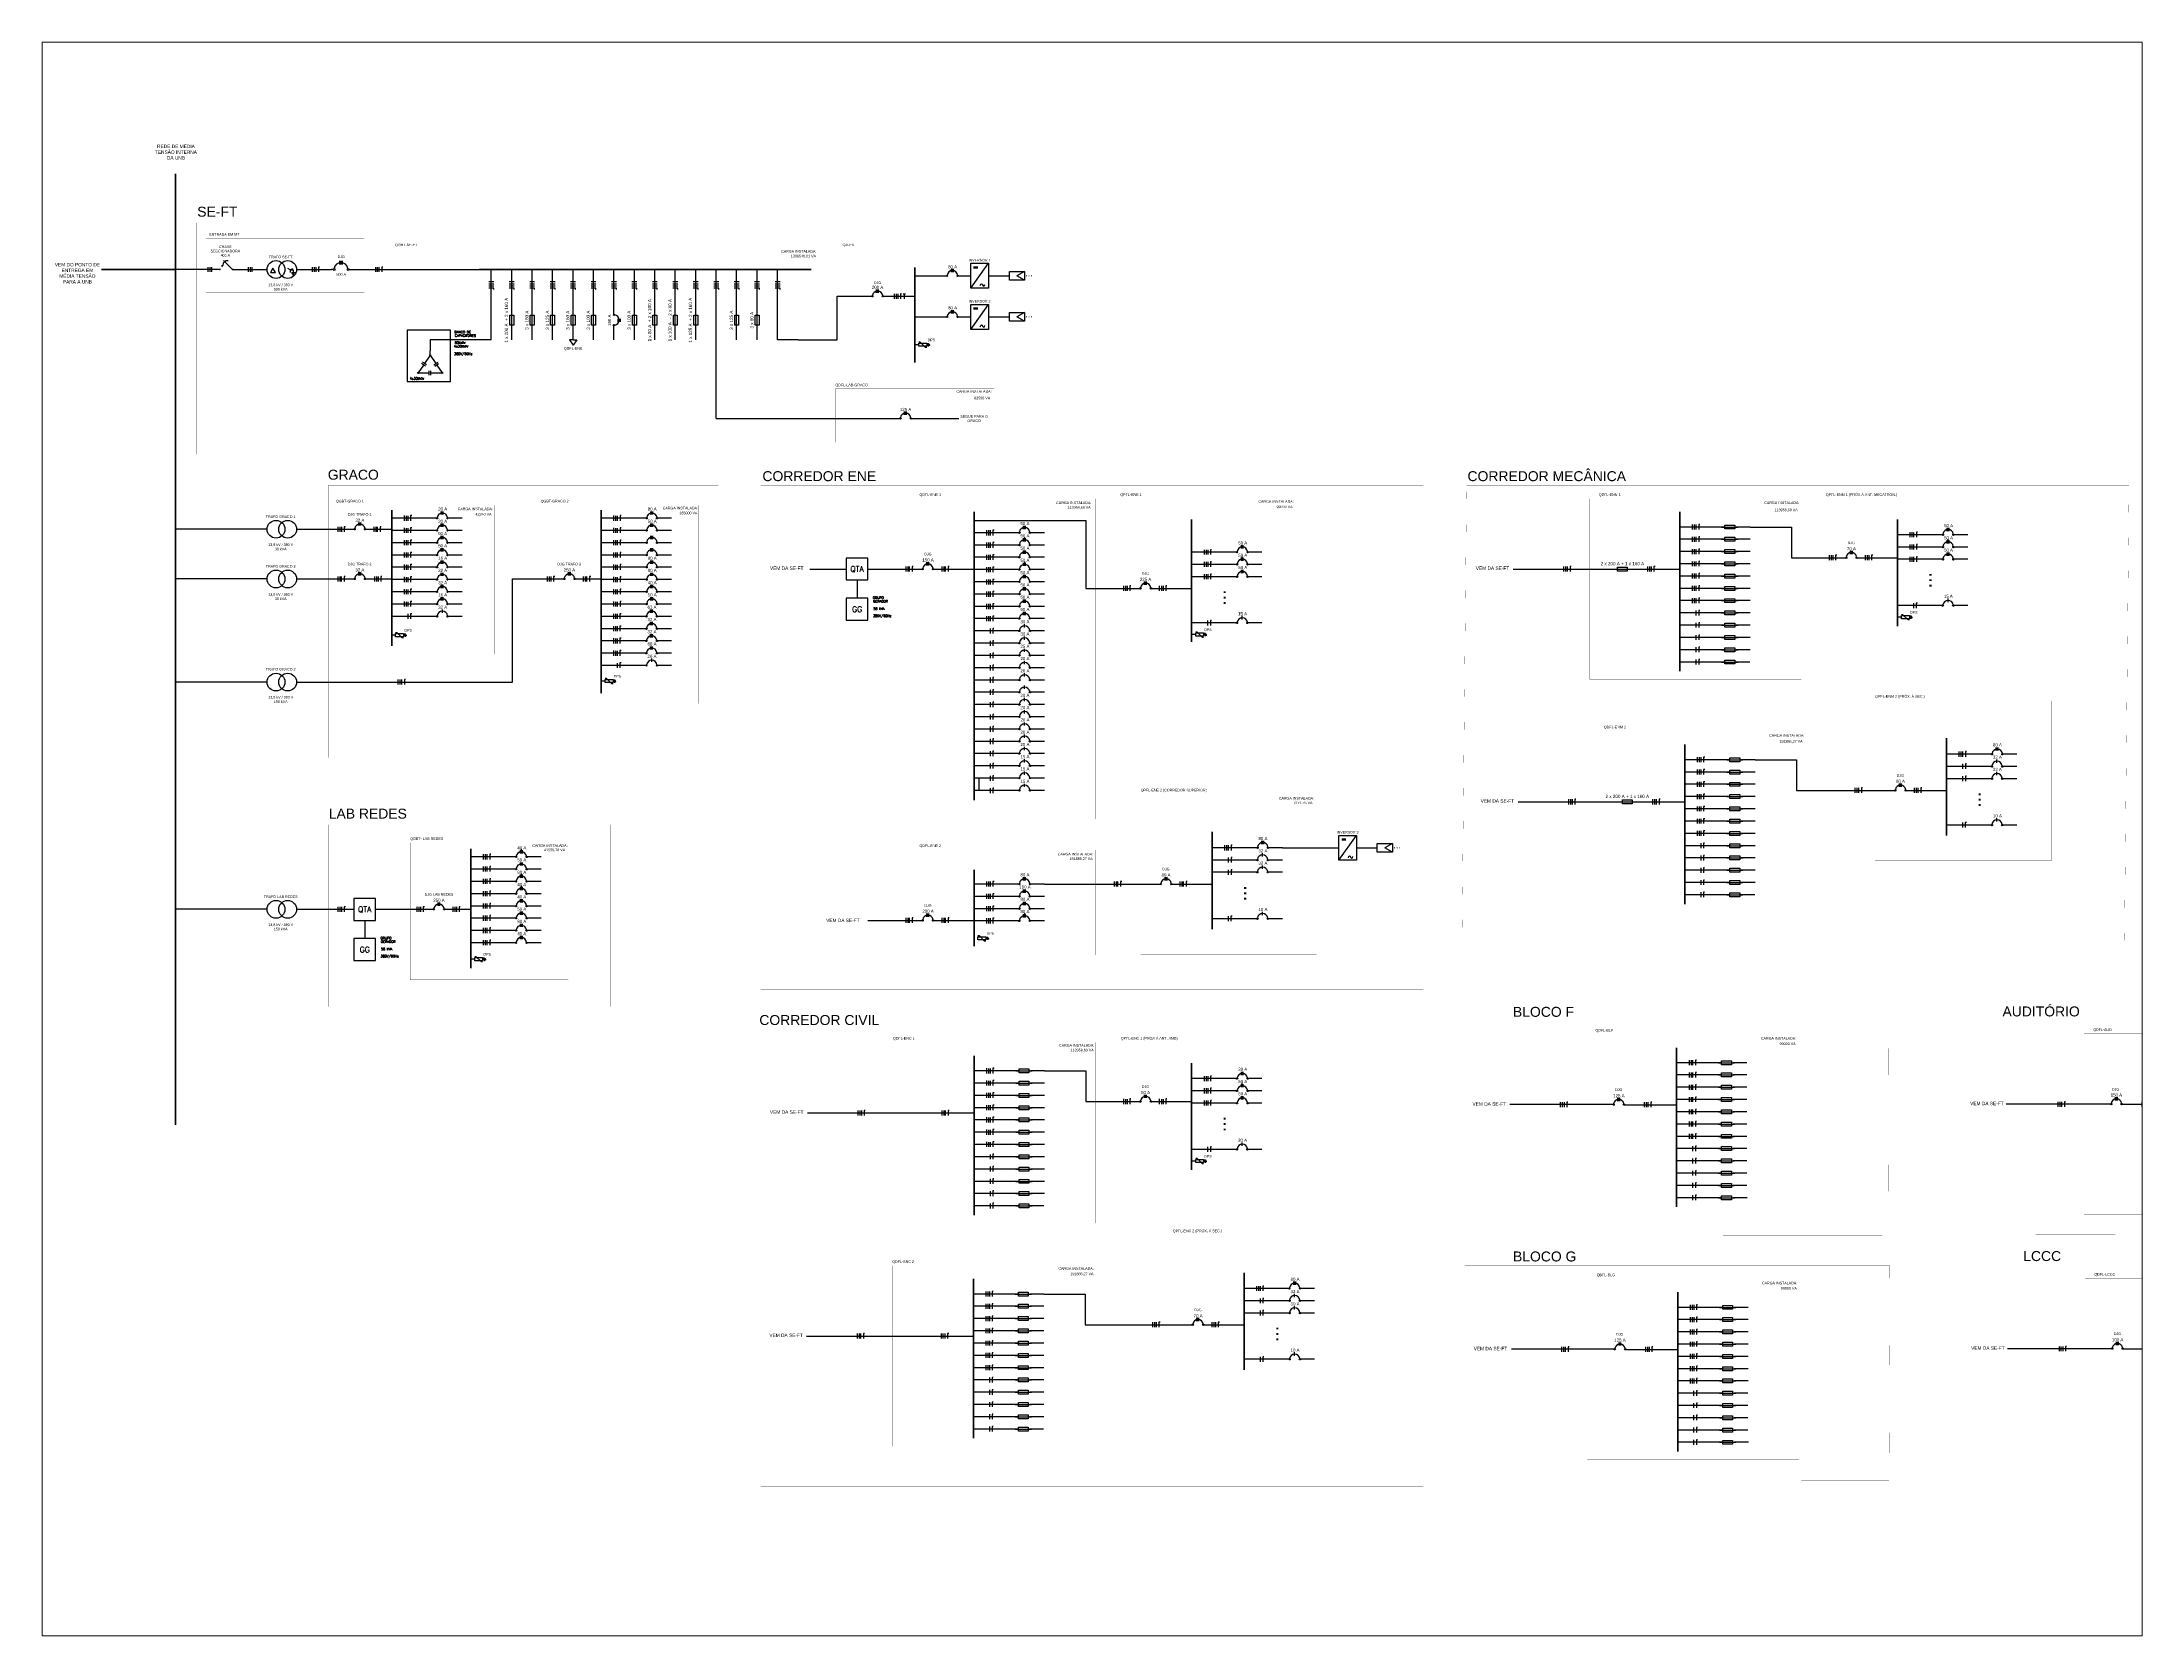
# Paper-space layout 'Layout1' of a CAD drawing. Header units: millimetres. Extents: x 26 to 231, y 20 to 176.
# The model-space entities are those that its viewports show. They can reach past a viewport. Long polylines and large blocks are cut down to what shows.
import ezdxf
from ezdxf.enums import TextEntityAlignment as Align

# ---------------------------------------------------------------- set-up
doc = ezdxf.new("R2010")
doc.units = ezdxf.units.MM
doc.linetypes.add('ACAD_ISO03W100', pattern=[30, 12, -18])
for name, color, linetype in [('A-01', 1, 'Continuous'), ('A-03', 3, 'Continuous'), ('ARA_DISPOSITIVOS', 5, 'Continuous'), ('ARA_LEGENDA', 7, 'Continuous'), ('EQUIPAMENTOS', 4, 'Continuous'), ('FOLHA', 7, 'Continuous'), ('GSP_Arq_TEXTO', 7, 'Continuous'), ('GSP_URB_TEXTO GERAL', 7, 'Continuous'), ('IE_TEXTO', 2, 'Continuous'), ('S16', 2, 'Continuous'), ('SIMBOLO', 3, 'Continuous'), ('TEXTO', 1, 'Continuous'), ('TXT', 2, 'Continuous'), ('UNIFILAR', 3, 'Continuous'), ('VAI AO CTA', 7, 'Continuous')]:
    doc.layers.add(name, color=color, linetype=linetype)
doc.layers.add('BARRAMENTO', color=1, linetype='Continuous', lineweight=30)
doc.styles.add('ARA GERAL', font='arial.ttf', dxfattribs={"height": 10.1686})
doc.styles.add('ARA_TITULO_1', font='arial.ttf', dxfattribs={"height": 4})
doc.styles.add('ARIAL', font='arial.ttf')
doc.styles.add('ROMANS', font='arial.ttf')
doc.styles.add('S16', font='SIMPLEX.SHX', dxfattribs={"height": 0.16})

# ---------------------------------------------------------------- blocks, each defined once
blk = doc.blocks.new('DISJ-TRIP')
at = {"layer": 'A-01', "color": 2}
for p, q in [((0.71, -0.75), (0.99, -0.75)), ((0.71, -0.85), (0.99, -0.85)), ((0.71, -0.95), (0.99, -0.95))]:
    blk.add_line(p, q, dxfattribs=at)
at = {"layer": 'UNIFILAR'}
for p, q in [((0.32, -0.26), (0.32, -0.13)), ((0.32, -1.45), (0.32, -1.53))]:
    blk.add_line(p, q, dxfattribs=at)
for centre in [(0.32, -0.33), (0.32, -1.38)]:
    blk.add_circle(centre, 0.0673, dxfattribs=at)
blk.add_arc((0.32, -0.85), 0.525, 277.3498, 82.6502, dxfattribs=at)
at = {"layer": 'TXT', "style": 'ROMANS', "flags": 4}
blk.add_attdef('AMPS', text='', height=0.252, dxfattribs=at).set_placement((1.07, -0.85), align=Align.MIDDLE_LEFT)
blk = doc.blocks.new('*U11')
at = {"layer": 'ARA_DISPOSITIVOS'}
blk.add_line((-25.3, 0), (25.4, 0), dxfattribs=at)
blk.add_lwpolyline([(15.4, 6.2), (15.4, -6.2), (-15.3, -6.2), (-15.3, 6.2)], close=True, dxfattribs=at)
at = {"style": 'ARA GERAL'}
blk.add_attdef('12A', text='', height=10.2, dxfattribs=at).set_placement((-0.2, 17.9), align=Align.TOP_CENTER)
blk = doc.blocks.new('DISJ TRIF')
at = {"layer": 'A-03', "color": 2}
for p, q in [((0.22, 0.42), (0.42, 0.42)), ((0.22, 0.36), (0.42, 0.36)), ((0.22, 0.3), (0.42, 0.3))]:
    blk.add_line(p, q, dxfattribs=at)
at = {"layer": 'EQUIPAMENTOS', "color": 2}
for centre in [(0, 0.68), (0, 0.04)]:
    blk.add_circle(centre, 0.0409, dxfattribs=at)
at = {"layer": 'EQUIPAMENTOS', "color": 4}
blk.add_arc((0, 0.36), 0.319, 277.3498, 82.6502, dxfattribs=at)
blk = doc.blocks.new('dps')
at = {"layer": 'ARA_DISPOSITIVOS'}
for p, q in [((9.6, -5.6), (9.6, 0)), ((9.6, -5.6), (-9.4, -24.7)), ((-9.4, -24.7), (-9.4, -30.8))]:
    blk.add_line(p, q, dxfattribs=at)
blk.add_lwpolyline([(-6.1, 0), (6.4, 0), (6.4, -30.8), (-6.1, -30.8)], close=True, dxfattribs=at)
blk = doc.blocks.new('inversor')
at = {"color": 5}
blk.add_line((-0.1, -41.7), (58.4, 41), dxfattribs=at)
at = {"color": 5, "linetype": 'ACAD_ISO03W100'}
for p, q in [((9.5, 29.2), (22.9, 29.2)), ((22.9, 24.9), (9.5, 24.9))]:
    blk.add_line(p, q, dxfattribs=at)
at = {"color": 5}
blk.add_lwpolyline([(-0.1, 41), (58.4, 41), (58.4, -41.7), (-0.1, -41.7)], close=True, dxfattribs=at)
at = {"layer": 'FOLHA', "color": 5}
blk.add_spline([(31.6, -32.9), (35.7, -27), (42.8, -34.7), (46.9, -29)], degree=3, dxfattribs=at)
blk = doc.blocks.new('*U29')
at = {"layer": 'ARA_DISPOSITIVOS'}
blk.add_line((-25.3, 0), (25.4, 0), dxfattribs=at)
blk.add_lwpolyline([(15.4, 6.2), (15.4, -6.2), (-15.3, -6.2), (-15.3, 6.2)], close=True, dxfattribs=at)
at = {"style": 'ARA GERAL'}
blk.add_attdef('12A', text='', height=10.2, dxfattribs=at).set_placement((-0.2, 17.9), align=Align.TOP_CENTER)
blk = doc.blocks.new('*U30')
at = {"layer": 'ARA_DISPOSITIVOS'}
blk.add_line((-25.3, 0), (25.4, 0), dxfattribs=at)
blk.add_lwpolyline([(15.4, 6.2), (15.4, -6.2), (-15.3, -6.2), (-15.3, 6.2)], close=True, dxfattribs=at)
at = {"style": 'ARA GERAL'}
blk.add_attdef('12A', text='', height=10.2, dxfattribs=at).set_placement((-0.2, 17.9), align=Align.TOP_CENTER)
blk = doc.blocks.new('*U31')
at = {"layer": 'ARA_DISPOSITIVOS'}
blk.add_line((-25.3, 0), (25.4, 0), dxfattribs=at)
blk.add_lwpolyline([(15.4, 6.2), (15.4, -6.2), (-15.3, -6.2), (-15.3, 6.2)], close=True, dxfattribs=at)
at = {"style": 'ARA GERAL'}
blk.add_attdef('12A', text='', height=10.2, dxfattribs=at).set_placement((-0.2, 17.9), align=Align.TOP_CENTER)
blk = doc.blocks.new('*U32')
at = {"layer": 'ARA_DISPOSITIVOS'}
blk.add_line((-25.3, 0), (25.4, 0), dxfattribs=at)
blk.add_lwpolyline([(15.4, 6.2), (15.4, -6.2), (-15.3, -6.2), (-15.3, 6.2)], close=True, dxfattribs=at)
at = {"style": 'ARA GERAL'}
blk.add_attdef('12A', text='', height=10.2, dxfattribs=at).set_placement((-0.2, 17.9), align=Align.TOP_CENTER)
blk = doc.blocks.new('*U33')
at = {"layer": 'ARA_DISPOSITIVOS'}
blk.add_line((-25.3, 0), (25.4, 0), dxfattribs=at)
blk.add_lwpolyline([(15.4, 6.2), (15.4, -6.2), (-15.3, -6.2), (-15.3, 6.2)], close=True, dxfattribs=at)
at = {"style": 'ARA GERAL'}
blk.add_attdef('12A', text='', height=10.2, dxfattribs=at).set_placement((-0.2, 17.9), align=Align.TOP_CENTER)
blk = doc.blocks.new('*U34')
at = {"layer": 'ARA_DISPOSITIVOS'}
blk.add_line((-25.3, 0), (25.4, 0), dxfattribs=at)
blk.add_lwpolyline([(15.4, 6.2), (15.4, -6.2), (-15.3, -6.2), (-15.3, 6.2)], close=True, dxfattribs=at)
at = {"style": 'ARA GERAL'}
blk.add_attdef('12A', text='', height=10.2, dxfattribs=at).set_placement((-0.2, 17.9), align=Align.TOP_CENTER)
blk = doc.blocks.new('*U35')
at = {"layer": 'ARA_DISPOSITIVOS'}
blk.add_line((-25.3, 0), (25.4, 0), dxfattribs=at)
blk.add_lwpolyline([(15.4, 6.2), (15.4, -6.2), (-15.3, -6.2), (-15.3, 6.2)], close=True, dxfattribs=at)
at = {"style": 'ARA GERAL'}
blk.add_attdef('12A', text='', height=10.2, dxfattribs=at).set_placement((-0.2, 17.9), align=Align.TOP_CENTER)
blk = doc.blocks.new('*U36')
at = {"layer": 'ARA_DISPOSITIVOS'}
blk.add_line((-25.3, 0), (25.4, 0), dxfattribs=at)
blk.add_lwpolyline([(15.4, 6.2), (15.4, -6.2), (-15.3, -6.2), (-15.3, 6.2)], close=True, dxfattribs=at)
at = {"style": 'ARA GERAL'}
blk.add_attdef('12A', text='', height=10.2, dxfattribs=at).set_placement((-0.2, 17.9), align=Align.TOP_CENTER)
blk = doc.blocks.new('*U37')
at = {"layer": 'ARA_DISPOSITIVOS'}
blk.add_line((-25.3, 0), (25.4, 0), dxfattribs=at)
blk.add_lwpolyline([(15.4, 6.2), (15.4, -6.2), (-15.3, -6.2), (-15.3, 6.2)], close=True, dxfattribs=at)
at = {"style": 'ARA GERAL'}
blk.add_attdef('12A', text='', height=10.2, dxfattribs=at).set_placement((-0.2, 17.9), align=Align.TOP_CENTER)
blk = doc.blocks.new('*U38')
at = {"layer": 'ARA_DISPOSITIVOS'}
blk.add_line((-25.3, 0), (25.4, 0), dxfattribs=at)
blk.add_lwpolyline([(15.4, 6.2), (15.4, -6.2), (-15.3, -6.2), (-15.3, 6.2)], close=True, dxfattribs=at)
at = {"style": 'ARA GERAL'}
blk.add_attdef('12A', text='', height=10.2, dxfattribs=at).set_placement((-0.2, 17.9), align=Align.TOP_CENTER)
blk = doc.blocks.new('*U39')
at = {"layer": 'ARA_DISPOSITIVOS'}
blk.add_line((-25.3, 0), (25.4, 0), dxfattribs=at)
blk.add_lwpolyline([(15.4, 6.2), (15.4, -6.2), (-15.3, -6.2), (-15.3, 6.2)], close=True, dxfattribs=at)
at = {"style": 'ARA GERAL'}
blk.add_attdef('12A', text='', height=10.2, dxfattribs=at).set_placement((-0.2, 17.9), align=Align.TOP_CENTER)
blk = doc.blocks.new('*U40')
at = {"layer": 'ARA_DISPOSITIVOS'}
blk.add_line((-25.3, 0), (25.4, 0), dxfattribs=at)
blk.add_lwpolyline([(15.4, 6.2), (15.4, -6.2), (-15.3, -6.2), (-15.3, 6.2)], close=True, dxfattribs=at)
at = {"style": 'ARA GERAL'}
blk.add_attdef('12A', text='', height=10.2, dxfattribs=at).set_placement((-0.2, 17.9), align=Align.TOP_CENTER)
blk = doc.blocks.new('*U54')
at = {"layer": 'ARA_DISPOSITIVOS'}
blk.add_line((-25.3, 0), (25.4, 0), dxfattribs=at)
blk.add_lwpolyline([(15.4, 6.2), (15.4, -6.2), (-15.3, -6.2), (-15.3, 6.2)], close=True, dxfattribs=at)
at = {"style": 'ARA GERAL'}
blk.add_attdef('12A', text='', height=10.2, dxfattribs=at).set_placement((-0.2, 17.9), align=Align.TOP_CENTER)
blk = doc.blocks.new('*U47')
at = {"layer": 'ARA_DISPOSITIVOS'}
blk.add_line((-25.3, 0), (25.4, 0), dxfattribs=at)
blk.add_lwpolyline([(15.4, 6.2), (15.4, -6.2), (-15.3, -6.2), (-15.3, 6.2)], close=True, dxfattribs=at)
at = {"style": 'ARA GERAL'}
blk.add_attdef('12A', text='', height=10.2, dxfattribs=at).set_placement((-0.2, 17.9), align=Align.TOP_CENTER)
blk = doc.blocks.new('*U48')
at = {"layer": 'ARA_DISPOSITIVOS'}
blk.add_line((-25.3, 0), (25.4, 0), dxfattribs=at)
blk.add_lwpolyline([(15.4, 6.2), (15.4, -6.2), (-15.3, -6.2), (-15.3, 6.2)], close=True, dxfattribs=at)
at = {"style": 'ARA GERAL'}
blk.add_attdef('12A', text='', height=10.2, dxfattribs=at).set_placement((-0.2, 17.9), align=Align.TOP_CENTER)
blk = doc.blocks.new('*U49')
at = {"layer": 'ARA_DISPOSITIVOS'}
blk.add_line((-25.3, 0), (25.4, 0), dxfattribs=at)
blk.add_lwpolyline([(15.4, 6.2), (15.4, -6.2), (-15.3, -6.2), (-15.3, 6.2)], close=True, dxfattribs=at)
at = {"style": 'ARA GERAL'}
blk.add_attdef('12A', text='', height=10.2, dxfattribs=at).set_placement((-0.2, 17.9), align=Align.TOP_CENTER)
blk = doc.blocks.new('*U50')
at = {"layer": 'ARA_DISPOSITIVOS'}
blk.add_line((-25.3, 0), (25.4, 0), dxfattribs=at)
blk.add_lwpolyline([(15.4, 6.2), (15.4, -6.2), (-15.3, -6.2), (-15.3, 6.2)], close=True, dxfattribs=at)
at = {"style": 'ARA GERAL'}
blk.add_attdef('12A', text='', height=10.2, dxfattribs=at).set_placement((-0.2, 17.9), align=Align.TOP_CENTER)
blk = doc.blocks.new('*U51')
at = {"layer": 'ARA_DISPOSITIVOS'}
blk.add_line((-25.3, 0), (25.4, 0), dxfattribs=at)
blk.add_lwpolyline([(15.4, 6.2), (15.4, -6.2), (-15.3, -6.2), (-15.3, 6.2)], close=True, dxfattribs=at)
at = {"style": 'ARA GERAL'}
blk.add_attdef('12A', text='', height=10.2, dxfattribs=at).set_placement((-0.2, 17.9), align=Align.TOP_CENTER)
blk = doc.blocks.new('*U52')
at = {"layer": 'ARA_DISPOSITIVOS'}
blk.add_line((-25.3, 0), (25.4, 0), dxfattribs=at)
blk.add_lwpolyline([(15.4, 6.2), (15.4, -6.2), (-15.3, -6.2), (-15.3, 6.2)], close=True, dxfattribs=at)
at = {"style": 'ARA GERAL'}
blk.add_attdef('12A', text='', height=10.2, dxfattribs=at).set_placement((-0.2, 17.9), align=Align.TOP_CENTER)
blk = doc.blocks.new('*U53')
at = {"layer": 'ARA_DISPOSITIVOS'}
blk.add_line((-25.3, 0), (25.4, 0), dxfattribs=at)
blk.add_lwpolyline([(15.4, 6.2), (15.4, -6.2), (-15.3, -6.2), (-15.3, 6.2)], close=True, dxfattribs=at)
at = {"style": 'ARA GERAL'}
blk.add_attdef('12A', text='', height=10.2, dxfattribs=at).set_placement((-0.2, 17.9), align=Align.TOP_CENTER)
blk = doc.blocks.new('*U42')
at = {"layer": 'ARA_DISPOSITIVOS'}
blk.add_line((-25.3, 0), (25.4, 0), dxfattribs=at)
blk.add_lwpolyline([(15.4, 6.2), (15.4, -6.2), (-15.3, -6.2), (-15.3, 6.2)], close=True, dxfattribs=at)
at = {"style": 'ARA GERAL'}
blk.add_attdef('12A', text='', height=10.2, dxfattribs=at).set_placement((-0.2, 17.9), align=Align.TOP_CENTER)
blk = doc.blocks.new('*U43')
at = {"layer": 'ARA_DISPOSITIVOS'}
blk.add_line((-25.3, 0), (25.4, 0), dxfattribs=at)
blk.add_lwpolyline([(15.4, 6.2), (15.4, -6.2), (-15.3, -6.2), (-15.3, 6.2)], close=True, dxfattribs=at)
at = {"style": 'ARA GERAL'}
blk.add_attdef('12A', text='', height=10.2, dxfattribs=at).set_placement((-0.2, 17.9), align=Align.TOP_CENTER)
blk = doc.blocks.new('*U44')
at = {"layer": 'ARA_DISPOSITIVOS'}
blk.add_line((-25.3, 0), (25.4, 0), dxfattribs=at)
blk.add_lwpolyline([(15.4, 6.2), (15.4, -6.2), (-15.3, -6.2), (-15.3, 6.2)], close=True, dxfattribs=at)
at = {"style": 'ARA GERAL'}
blk.add_attdef('12A', text='', height=10.2, dxfattribs=at).set_placement((-0.2, 17.9), align=Align.TOP_CENTER)
blk = doc.blocks.new('*U45')
at = {"layer": 'ARA_DISPOSITIVOS'}
blk.add_line((-25.3, 0), (25.4, 0), dxfattribs=at)
blk.add_lwpolyline([(15.4, 6.2), (15.4, -6.2), (-15.3, -6.2), (-15.3, 6.2)], close=True, dxfattribs=at)
at = {"style": 'ARA GERAL'}
blk.add_attdef('12A', text='', height=10.2, dxfattribs=at).set_placement((-0.2, 17.9), align=Align.TOP_CENTER)
blk = doc.blocks.new('*U93')
at = {"layer": 'ARA_DISPOSITIVOS'}
blk.add_line((-25.3, 0), (25.4, 0), dxfattribs=at)
blk.add_lwpolyline([(15.4, 6.2), (15.4, -6.2), (-15.3, -6.2), (-15.3, 6.2)], close=True, dxfattribs=at)
at = {"style": 'ARA GERAL'}
blk.add_attdef('12A', text='', height=10.2, dxfattribs=at).set_placement((-0.2, 17.9), align=Align.TOP_CENTER)
blk = doc.blocks.new('*U82')
at = {"layer": 'ARA_DISPOSITIVOS'}
blk.add_line((-25.3, 0), (25.4, 0), dxfattribs=at)
blk.add_lwpolyline([(15.4, 6.2), (15.4, -6.2), (-15.3, -6.2), (-15.3, 6.2)], close=True, dxfattribs=at)
at = {"style": 'ARA GERAL'}
blk.add_attdef('12A', text='', height=10.2, dxfattribs=at).set_placement((-0.2, 17.9), align=Align.TOP_CENTER)
blk = doc.blocks.new('*U83')
at = {"layer": 'ARA_DISPOSITIVOS'}
blk.add_line((-25.3, 0), (25.4, 0), dxfattribs=at)
blk.add_lwpolyline([(15.4, 6.2), (15.4, -6.2), (-15.3, -6.2), (-15.3, 6.2)], close=True, dxfattribs=at)
at = {"style": 'ARA GERAL'}
blk.add_attdef('12A', text='', height=10.2, dxfattribs=at).set_placement((-0.2, 17.9), align=Align.TOP_CENTER)
blk = doc.blocks.new('*U84')
at = {"layer": 'ARA_DISPOSITIVOS'}
blk.add_line((-25.3, 0), (25.4, 0), dxfattribs=at)
blk.add_lwpolyline([(15.4, 6.2), (15.4, -6.2), (-15.3, -6.2), (-15.3, 6.2)], close=True, dxfattribs=at)
at = {"style": 'ARA GERAL'}
blk.add_attdef('12A', text='', height=10.2, dxfattribs=at).set_placement((-0.2, 17.9), align=Align.TOP_CENTER)
blk = doc.blocks.new('*U85')
at = {"layer": 'ARA_DISPOSITIVOS'}
blk.add_line((-25.3, 0), (25.4, 0), dxfattribs=at)
blk.add_lwpolyline([(15.4, 6.2), (15.4, -6.2), (-15.3, -6.2), (-15.3, 6.2)], close=True, dxfattribs=at)
at = {"style": 'ARA GERAL'}
blk.add_attdef('12A', text='', height=10.2, dxfattribs=at).set_placement((-0.2, 17.9), align=Align.TOP_CENTER)
blk = doc.blocks.new('*U86')
at = {"layer": 'ARA_DISPOSITIVOS'}
blk.add_line((-25.3, 0), (25.4, 0), dxfattribs=at)
blk.add_lwpolyline([(15.4, 6.2), (15.4, -6.2), (-15.3, -6.2), (-15.3, 6.2)], close=True, dxfattribs=at)
at = {"style": 'ARA GERAL'}
blk.add_attdef('12A', text='', height=10.2, dxfattribs=at).set_placement((-0.2, 17.9), align=Align.TOP_CENTER)
blk = doc.blocks.new('*U87')
at = {"layer": 'ARA_DISPOSITIVOS'}
blk.add_line((-25.3, 0), (25.4, 0), dxfattribs=at)
blk.add_lwpolyline([(15.4, 6.2), (15.4, -6.2), (-15.3, -6.2), (-15.3, 6.2)], close=True, dxfattribs=at)
at = {"style": 'ARA GERAL'}
blk.add_attdef('12A', text='', height=10.2, dxfattribs=at).set_placement((-0.2, 17.9), align=Align.TOP_CENTER)
blk = doc.blocks.new('*U88')
at = {"layer": 'ARA_DISPOSITIVOS'}
blk.add_line((-25.3, 0), (25.4, 0), dxfattribs=at)
blk.add_lwpolyline([(15.4, 6.2), (15.4, -6.2), (-15.3, -6.2), (-15.3, 6.2)], close=True, dxfattribs=at)
at = {"style": 'ARA GERAL'}
blk.add_attdef('12A', text='', height=10.2, dxfattribs=at).set_placement((-0.2, 17.9), align=Align.TOP_CENTER)
blk = doc.blocks.new('*U89')
at = {"layer": 'ARA_DISPOSITIVOS'}
blk.add_line((-25.3, 0), (25.4, 0), dxfattribs=at)
blk.add_lwpolyline([(15.4, 6.2), (15.4, -6.2), (-15.3, -6.2), (-15.3, 6.2)], close=True, dxfattribs=at)
at = {"style": 'ARA GERAL'}
blk.add_attdef('12A', text='', height=10.2, dxfattribs=at).set_placement((-0.2, 17.9), align=Align.TOP_CENTER)
blk = doc.blocks.new('*U90')
at = {"layer": 'ARA_DISPOSITIVOS'}
blk.add_line((-25.3, 0), (25.4, 0), dxfattribs=at)
blk.add_lwpolyline([(15.4, 6.2), (15.4, -6.2), (-15.3, -6.2), (-15.3, 6.2)], close=True, dxfattribs=at)
at = {"style": 'ARA GERAL'}
blk.add_attdef('12A', text='', height=10.2, dxfattribs=at).set_placement((-0.2, 17.9), align=Align.TOP_CENTER)
blk = doc.blocks.new('*U91')
at = {"layer": 'ARA_DISPOSITIVOS'}
blk.add_line((-25.3, 0), (25.4, 0), dxfattribs=at)
blk.add_lwpolyline([(15.4, 6.2), (15.4, -6.2), (-15.3, -6.2), (-15.3, 6.2)], close=True, dxfattribs=at)
at = {"style": 'ARA GERAL'}
blk.add_attdef('12A', text='', height=10.2, dxfattribs=at).set_placement((-0.2, 17.9), align=Align.TOP_CENTER)
blk = doc.blocks.new('*U92')
at = {"layer": 'ARA_DISPOSITIVOS'}
blk.add_line((-25.3, 0), (25.4, 0), dxfattribs=at)
blk.add_lwpolyline([(15.4, 6.2), (15.4, -6.2), (-15.3, -6.2), (-15.3, 6.2)], close=True, dxfattribs=at)
at = {"style": 'ARA GERAL'}
blk.add_attdef('12A', text='', height=10.2, dxfattribs=at).set_placement((-0.2, 17.9), align=Align.TOP_CENTER)
blk = doc.blocks.new('*U107')
at = {"layer": 'ARA_DISPOSITIVOS'}
blk.add_line((-25.3, 0), (25.4, 0), dxfattribs=at)
blk.add_lwpolyline([(15.4, 6.2), (15.4, -6.2), (-15.3, -6.2), (-15.3, 6.2)], close=True, dxfattribs=at)
at = {"style": 'ARA GERAL'}
blk.add_attdef('12A', text='', height=10.2, dxfattribs=at).set_placement((-0.2, 17.9), align=Align.TOP_CENTER)
blk = doc.blocks.new('*U95')
at = {"layer": 'ARA_DISPOSITIVOS'}
blk.add_line((-25.3, 0), (25.4, 0), dxfattribs=at)
blk.add_lwpolyline([(15.4, 6.2), (15.4, -6.2), (-15.3, -6.2), (-15.3, 6.2)], close=True, dxfattribs=at)
at = {"style": 'ARA GERAL'}
blk.add_attdef('12A', text='', height=10.2, dxfattribs=at).set_placement((-0.2, 17.9), align=Align.TOP_CENTER)
blk = doc.blocks.new('*U96')
at = {"layer": 'ARA_DISPOSITIVOS'}
blk.add_line((-25.3, 0), (25.4, 0), dxfattribs=at)
blk.add_lwpolyline([(15.4, 6.2), (15.4, -6.2), (-15.3, -6.2), (-15.3, 6.2)], close=True, dxfattribs=at)
at = {"style": 'ARA GERAL'}
blk.add_attdef('12A', text='', height=10.2, dxfattribs=at).set_placement((-0.2, 17.9), align=Align.TOP_CENTER)
blk = doc.blocks.new('*U97')
at = {"layer": 'ARA_DISPOSITIVOS'}
blk.add_line((-25.3, 0), (25.4, 0), dxfattribs=at)
blk.add_lwpolyline([(15.4, 6.2), (15.4, -6.2), (-15.3, -6.2), (-15.3, 6.2)], close=True, dxfattribs=at)
at = {"style": 'ARA GERAL'}
blk.add_attdef('12A', text='', height=10.2, dxfattribs=at).set_placement((-0.2, 17.9), align=Align.TOP_CENTER)
blk = doc.blocks.new('*U98')
at = {"layer": 'ARA_DISPOSITIVOS'}
blk.add_line((-25.3, 0), (25.4, 0), dxfattribs=at)
blk.add_lwpolyline([(15.4, 6.2), (15.4, -6.2), (-15.3, -6.2), (-15.3, 6.2)], close=True, dxfattribs=at)
at = {"style": 'ARA GERAL'}
blk.add_attdef('12A', text='', height=10.2, dxfattribs=at).set_placement((-0.2, 17.9), align=Align.TOP_CENTER)
blk = doc.blocks.new('*U99')
at = {"layer": 'ARA_DISPOSITIVOS'}
blk.add_line((-25.3, 0), (25.4, 0), dxfattribs=at)
blk.add_lwpolyline([(15.4, 6.2), (15.4, -6.2), (-15.3, -6.2), (-15.3, 6.2)], close=True, dxfattribs=at)
at = {"style": 'ARA GERAL'}
blk.add_attdef('12A', text='', height=10.2, dxfattribs=at).set_placement((-0.2, 17.9), align=Align.TOP_CENTER)
blk = doc.blocks.new('*U100')
at = {"layer": 'ARA_DISPOSITIVOS'}
blk.add_line((-25.3, 0), (25.4, 0), dxfattribs=at)
blk.add_lwpolyline([(15.4, 6.2), (15.4, -6.2), (-15.3, -6.2), (-15.3, 6.2)], close=True, dxfattribs=at)
at = {"style": 'ARA GERAL'}
blk.add_attdef('12A', text='', height=10.2, dxfattribs=at).set_placement((-0.2, 17.9), align=Align.TOP_CENTER)
blk = doc.blocks.new('*U101')
at = {"layer": 'ARA_DISPOSITIVOS'}
blk.add_line((-25.3, 0), (25.4, 0), dxfattribs=at)
blk.add_lwpolyline([(15.4, 6.2), (15.4, -6.2), (-15.3, -6.2), (-15.3, 6.2)], close=True, dxfattribs=at)
at = {"style": 'ARA GERAL'}
blk.add_attdef('12A', text='', height=10.2, dxfattribs=at).set_placement((-0.2, 17.9), align=Align.TOP_CENTER)
blk = doc.blocks.new('*U102')
at = {"layer": 'ARA_DISPOSITIVOS'}
blk.add_line((-25.3, 0), (25.4, 0), dxfattribs=at)
blk.add_lwpolyline([(15.4, 6.2), (15.4, -6.2), (-15.3, -6.2), (-15.3, 6.2)], close=True, dxfattribs=at)
at = {"style": 'ARA GERAL'}
blk.add_attdef('12A', text='', height=10.2, dxfattribs=at).set_placement((-0.2, 17.9), align=Align.TOP_CENTER)
blk = doc.blocks.new('*U103')
at = {"layer": 'ARA_DISPOSITIVOS'}
blk.add_line((-25.3, 0), (25.4, 0), dxfattribs=at)
blk.add_lwpolyline([(15.4, 6.2), (15.4, -6.2), (-15.3, -6.2), (-15.3, 6.2)], close=True, dxfattribs=at)
at = {"style": 'ARA GERAL'}
blk.add_attdef('12A', text='', height=10.2, dxfattribs=at).set_placement((-0.2, 17.9), align=Align.TOP_CENTER)
blk = doc.blocks.new('*U104')
at = {"layer": 'ARA_DISPOSITIVOS'}
blk.add_line((-25.3, 0), (25.4, 0), dxfattribs=at)
blk.add_lwpolyline([(15.4, 6.2), (15.4, -6.2), (-15.3, -6.2), (-15.3, 6.2)], close=True, dxfattribs=at)
at = {"style": 'ARA GERAL'}
blk.add_attdef('12A', text='', height=10.2, dxfattribs=at).set_placement((-0.2, 17.9), align=Align.TOP_CENTER)
blk = doc.blocks.new('*U105')
at = {"layer": 'ARA_DISPOSITIVOS'}
blk.add_line((-25.3, 0), (25.4, 0), dxfattribs=at)
blk.add_lwpolyline([(15.4, 6.2), (15.4, -6.2), (-15.3, -6.2), (-15.3, 6.2)], close=True, dxfattribs=at)
at = {"style": 'ARA GERAL'}
blk.add_attdef('12A', text='', height=10.2, dxfattribs=at).set_placement((-0.2, 17.9), align=Align.TOP_CENTER)
blk = doc.blocks.new('*U106')
at = {"layer": 'ARA_DISPOSITIVOS'}
blk.add_line((-25.3, 0), (25.4, 0), dxfattribs=at)
blk.add_lwpolyline([(15.4, 6.2), (15.4, -6.2), (-15.3, -6.2), (-15.3, 6.2)], close=True, dxfattribs=at)
at = {"style": 'ARA GERAL'}
blk.add_attdef('12A', text='', height=10.2, dxfattribs=at).set_placement((-0.2, 17.9), align=Align.TOP_CENTER)

msp = doc.modelspace()

# ---------------------------------------------------------------- hatches: boundary and pattern name
at = {"layer": 'BARRAMENTO'}
h = msp.add_hatch(color=256, dxfattribs=at)
h.dxf.hatch_style = 1
h.paths.add_polyline_path([(781.7, 875.7), (781.7, 876.5), (781.9, 876.5), (782.1, 876.4)])
at = {"layer": 'SIMBOLO'}
for points in [[(883.1, 832.4, 1), (883.6, 832.4, 1)], [(877.3, 823.7, 1), (877.7, 823.7, 1)], [(889, 823.7, 1), (889.5, 823.7, 1)]]:
    msp.add_hatch(color=256, dxfattribs=at).paths.add_polyline_path(points)

# ---------------------------------------------------------------- linework, layer by layer
at = {"color": 251, "true_color": 0x636466}
for p, q in [((1174, 873.4), (1170.3, 871.2)), ((1174, 869.1), (1170.3, 871.2)), ((1174, 853.3), (1170.3, 851.1)), ((1174, 849), (1170.3, 851.1)), ((1354, 593.7), (1350.3, 591.6)), ((1354, 589.4), (1350.3, 591.6))]:
    msp.add_line(p, q, dxfattribs=at)
for points in [[(1174, 873.4), (1174, 869.1), (1166.7, 869.1), (1166.7, 873.4)], [(1174, 853.3), (1174, 849), (1166.7, 849), (1166.7, 853.3)], [(1354, 593.7), (1354, 589.4), (1346.6, 589.4), (1346.6, 593.7)]]:
    msp.add_lwpolyline(points, close=True, dxfattribs=at)
for points in [[(953.3, 839.9), (951.5, 839.9)], [(951.5, 839.9), (953.3, 837.3)], [(953.3, 839.9), (955.1, 839.9)], [(955.1, 839.9), (953.3, 837.3)], [(1174.2, 742.9), (1174.2, 743.3)], [(1625.8, 742), (1625.8, 742.4)], [(1174.2, 730.9), (1174.2, 731.3)], [(1280.6, 733.5), (1280.6, 733.9)], [(1151.8, 625.6), (1151.8, 619.6)], [(928, 590.5), (928, 590.9)], [(928, 578.5), (928, 578.9)], [(928, 572.5), (928, 572.9)], [(1174.2, 559.2), (1174.2, 559.6)], [(1280.6, 476.1), (1280.6, 476.5)]]:
    msp.add_lwpolyline(points)
at = {"layer": 'A-03', "color": 2}
for p, q in [((1625.8, 711.7), (1625.8, 713.4)), ((889.4, 706.5), (889.4, 708.1)), ((1174.1, 699.3), (1174.1, 700.9)), ((1280.6, 703.2), (1280.6, 704.9)), ((1174.1, 693.3), (1174.1, 694.9)), ((1174.1, 687.3), (1174.1, 688.9)), ((991.8, 682.5), (991.8, 684.1)), ((1174.1, 681.3), (1174.1, 682.9)), ((1174.1, 675.3), (1174.1, 676.9)), ((1174.1, 669.3), (1174.1, 670.9)), ((1174.1, 663.3), (1174.1, 664.9)), ((1174.1, 657.3), (1174.1, 658.9)), ((1174.1, 651.3), (1174.1, 652.9)), ((1174.1, 645.3), (1174.1, 646.9)), ((1174.1, 639.3), (1174.1, 640.9)), ((1174.1, 633.3), (1174.1, 634.9)), ((1174.1, 627.3), (1174.1, 628.9)), ((1649.7, 633.1), (1649.7, 634.7)), ((1649.7, 627.1), (1649.7, 628.7)), ((1174.1, 621.3), (1174.1, 622.9)), ((1649.7, 604.5), (1649.7, 606.1)), ((1290.5, 587.3), (1290.5, 588.9)), ((1290.5, 581.3), (1290.5, 582.9)), ((1290.5, 558.7), (1290.5, 560.3)), ((1280.6, 445.9), (1280.6, 447.5)), ((1306.2, 371.8), (1306.2, 373.5)), ((1306.2, 365.8), (1306.2, 367.5)), ((1306.2, 343.2), (1306.2, 344.9))]:
    msp.add_line(p, q, dxfattribs=at)
at = {"layer": 'ARA_LEGENDA', "color": 2, "linetype": 'ACAD_ISO03W100', "ltscale": 0.25, "const_width": 0.0375}
for points in [[(1187.9, 783.9), (769.1, 783.9), (769.1, 897.2), (1187.9, 897.2)], [(1024.3, 635.6), (833.5, 635.6), (833.5, 768.7), (1024.3, 768.7)], [(1369.1, 522.3), (1045.1, 522.3), (1045.1, 768.7), (1369.1, 768.7)], [(1712, 541.5), (1388, 541.5), (1390.3, 768.7), (1714.3, 768.7)], [(971.6, 513.9), (833.5, 513.9), (833.5, 602.9), (971.6, 602.9)], [(1596.4, 402), (1388.7, 402.1), (1388.7, 506.7), (1596.7, 506.7)], [(1839.7, 402.2), (1632.1, 402.4), (1632.1, 507), (1840.1, 507)], [(1369.1, 279.3), (1045.1, 279.3), (1045.1, 502.8), (1369.1, 502.8)], [(1596.9, 282.4), (1389.3, 282.5), (1389.3, 387.2), (1597.3, 387.2)], [(1840.3, 282.7), (1632.7, 282.8), (1632.7, 387.4), (1840.6, 387.4)]]:
    msp.add_lwpolyline(points, close=True, dxfattribs=at)
at = {"layer": 'ARA_LEGENDA', "color": 7, "linetype": 'ACAD_ISO03W100', "ltscale": 0.25, "const_width": 0.0375}
for points in [[(851.2, 862.9), (773.8, 862.9), (773.8, 889.3), (851.2, 889.3)], [(1073.1, 814.7), (866, 814.7), (866, 884.3), (1073.1, 884.3)], [(1144.2, 825.5), (1085.1, 825.5), (1085.1, 884.3), (1144.2, 884.3)], [(1159.2, 789.8), (1081.8, 789.8), (1081.8, 816.3), (1159.2, 816.3)], [(1208.8, 605.6), (1122.7, 605.6), (1122.7, 762.3), (1208.8, 762.3)], [(1307, 683.9), (1221, 683.9), (1221, 762.3), (1307, 762.3)], [(1554, 674), (1450.4, 674), (1450.4, 762.3), (1554, 762.3)], [(1652.2, 695.4), (1566.2, 695.4), (1566.2, 762.3), (1652.2, 762.3)], [(914.7, 686.3), (837.3, 686.3), (837.3, 759), (914.7, 759)], [(1014.8, 662), (937.4, 662), (937.4, 759), (1014.8, 759)], [(1676.2, 585.2), (1590.1, 585.2), (1590.1, 663.5), (1676.2, 663.5)], [(1556.4, 560.2), (1452.8, 560.2), (1452.8, 648.5), (1556.4, 648.5)], [(1317, 539.4), (1230.9, 539.4), (1230.9, 617.7), (1317, 617.7)], [(951, 527), (873.6, 527), (873.6, 594.1), (951, 594.1)], [(1208.8, 539.1), (1122.7, 539.1), (1122.7, 590.5), (1208.8, 590.5)], [(1208.8, 408.1), (1109.8, 408.1), (1109.8, 496.4), (1208.8, 496.4)], [(1307, 429.6), (1221, 429.6), (1221, 496.4), (1307, 496.4)], [(1552.4, 412.1), (1448.8, 412.1), (1448.8, 500.4), (1552.4, 500.4)], [(1795.7, 412.3), (1692.2, 412.3), (1692.2, 500.6), (1795.7, 500.6)], [(1332.6, 323.9), (1246.6, 323.9), (1246.6, 402.3), (1332.6, 402.3)], [(1208.4, 299), (1109.5, 299), (1109.5, 387.3), (1208.4, 387.3)], [(1552.9, 292.5), (1449.4, 292.5), (1449.4, 380.8), (1552.9, 380.8)], [(1796.3, 292.7), (1692.7, 292.7), (1692.7, 381), (1796.3, 381)]]:
    msp.add_lwpolyline(points, close=True, dxfattribs=at)
at = {"layer": 'BARRAMENTO'}
for p, q in [((781.7, 875.7), (781.7, 876.5)), ((781.7, 875.7), (782.1, 876.4)), ((786.8, 874.3), (782.4, 878.7)), ((913.3, 839.9), (913.3, 874.3)), ((923.3, 839.9), (923.3, 874.3)), ((933.3, 839.9), (933.3, 874.3)), ((943.3, 839.9), (943.3, 874.3)), ((953.3, 839.9), (953.3, 874.3)), ((963.3, 839.9), (963.3, 874.3)), ((973.3, 852.4), (973.3, 874.3)), ((983.3, 839.9), (983.3, 874.3)), ((993.3, 839.9), (993.3, 874.3)), ((1003.3, 839.9), (1003.3, 874.3)), ((1013.3, 839.9), (1013.3, 874.3)), ((1023.3, 801.5), (1023.3, 874.3)), ((1033.3, 839.9), (1033.3, 874.3)), ((1043.3, 839.9), (1043.3, 874.3)), ((1053.3, 839.9), (1053.3, 874.3)), ((973.3, 839.9), (973.3, 846.7)), ((1063.3, 839.9), (1053.3, 839.9)), ((886.5, 752.7), (864.6, 752.7)), ((899, 752.7), (892.2, 752.7)), ((988.9, 752.7), (967, 752.7)), ((1001.4, 752.7), (994.7, 752.7)), ((886.5, 746.7), (864.6, 746.7)), ((886.5, 740.7), (864.6, 740.7)), ((899, 746.7), (892.2, 746.7)), ((899, 740.7), (892.2, 740.7)), ((988.9, 746.7), (967, 746.7)), ((988.9, 740.7), (967, 740.7)), ((1001.4, 746.7), (994.7, 746.7)), ((1001.4, 740.7), (994.7, 740.7)), ((1171.3, 745.6), (1149.4, 745.6)), ((1171.3, 739.6), (1149.4, 739.6)), ((1183.8, 745.6), (1177, 745.6)), ((1183.8, 739.6), (1177, 739.6)), ((1516.5, 748.4), (1494.6, 748.4)), ((1516.5, 742.4), (1494.6, 742.4)), ((1529, 748.4), (1522.2, 748.4)), ((1529, 742.4), (1522.2, 742.4)), ((1622.9, 744.6), (1601, 744.6)), ((1635.4, 744.6), (1628.7, 744.6)), ((886.5, 734.7), (864.6, 734.7)), ((899, 734.7), (892.2, 734.7)), ((988.9, 734.7), (967, 734.7)), ((1001.4, 734.7), (994.7, 734.7)), ((1171.3, 733.6), (1149.4, 733.6)), ((1183.8, 733.6), (1177, 733.6)), ((1277.7, 736.1), (1255.8, 736.1)), ((1277.7, 730.1), (1255.8, 730.1)), ((1290.2, 736.1), (1283.5, 736.1)), ((1290.2, 730.1), (1283.5, 730.1)), ((1516.5, 736.4), (1494.6, 736.4)), ((1516.5, 730.4), (1494.6, 730.4)), ((1529, 736.4), (1522.2, 736.4)), ((1529, 730.4), (1522.2, 730.4)), ((1622.9, 738.6), (1601, 738.6)), ((1622.9, 732.6), (1601, 732.6)), ((1635.4, 738.6), (1628.7, 738.6)), ((1635.4, 732.6), (1628.7, 732.6)), ((886.5, 728.7), (864.6, 728.7)), ((886.5, 722.7), (864.6, 722.7)), ((899, 728.7), (892.2, 728.7)), ((899, 722.7), (892.2, 722.7)), ((988.9, 728.7), (967, 728.7)), ((988.9, 722.7), (967, 722.7)), ((1001.4, 728.7), (994.7, 728.7)), ((1001.4, 722.7), (994.7, 722.7)), ((1171.3, 727.6), (1149.4, 727.6)), ((1171.3, 721.6), (1149.4, 721.6)), ((1183.8, 727.6), (1177, 727.6)), ((1183.8, 721.6), (1177, 721.6)), ((1277.7, 724.1), (1255.8, 724.1)), ((1290.2, 724.1), (1283.5, 724.1)), ((1516.5, 724.4), (1494.6, 724.4)), ((1529, 724.4), (1522.2, 724.4)), ((886.5, 716.7), (864.6, 716.7)), ((886.5, 710.7), (864.6, 710.7)), ((899, 716.7), (892.2, 716.7)), ((899, 710.7), (892.2, 710.7)), ((988.9, 716.7), (967, 716.7)), ((988.9, 710.7), (967, 710.7)), ((1001.4, 716.7), (994.7, 716.7)), ((1001.4, 710.7), (994.7, 710.7)), ((1171.3, 715.6), (1149.4, 715.6)), ((1171.3, 709.6), (1149.4, 709.6)), ((1183.8, 715.6), (1177, 715.6)), ((1183.8, 709.6), (1177, 709.6)), ((1516.5, 718.4), (1494.6, 718.4)), ((1516.5, 712.4), (1494.6, 712.4)), ((1529, 718.4), (1522.2, 718.4)), ((1529, 712.4), (1522.2, 712.4)), ((1622.9, 710), (1601, 710)), ((1635.4, 710), (1628.6, 710)), ((886.5, 704.7), (864.6, 704.7)), ((899, 704.7), (892.2, 704.7)), ((988.9, 704.7), (967, 704.7)), ((988.9, 698.7), (967, 698.7)), ((1001.4, 704.7), (994.6, 704.7)), ((1001.4, 698.7), (994.6, 698.7)), ((1171.3, 703.6), (1149.4, 703.6)), ((1183.8, 703.6), (1177, 703.6)), ((1277.7, 701.5), (1255.8, 701.5)), ((1290.2, 701.5), (1283.4, 701.5)), ((1516.4, 706.4), (1494.6, 706.4)), ((1516.4, 700.4), (1494.6, 700.4)), ((1529, 706.4), (1522.2, 706.4)), ((1529, 700.4), (1522.2, 700.4)), ((988.9, 692.7), (967, 692.7)), ((1001.4, 692.7), (994.6, 692.7)), ((1171.2, 697.6), (1149.4, 697.6)), ((1171.2, 691.6), (1149.4, 691.6)), ((1183.8, 697.6), (1177, 697.6)), ((1183.8, 691.6), (1177, 691.6)), ((1516.4, 694.4), (1494.6, 694.4)), ((1516.4, 688.4), (1494.6, 688.4)), ((1529, 694.4), (1522.2, 694.4)), ((1529, 688.4), (1522.2, 688.4)), ((988.9, 686.7), (967, 686.7)), ((988.9, 680.7), (967, 680.7)), ((1001.4, 686.7), (994.6, 686.7)), ((1001.4, 680.7), (994.6, 680.7)), ((1171.2, 685.6), (1149.4, 685.6)), ((1171.2, 679.6), (1149.4, 679.6)), ((1183.8, 685.6), (1177, 685.6)), ((1183.8, 679.6), (1177, 679.6)), ((1516.4, 682.4), (1494.6, 682.4)), ((1528.8, 682.4), (1522, 682.4)), ((1171.2, 673.6), (1149.4, 673.6)), ((1183.8, 673.6), (1177, 673.6)), ((1171.2, 667.6), (1149.4, 667.6)), ((1171.2, 661.6), (1149.4, 661.6)), ((1183.8, 667.6), (1177, 667.6)), ((1183.8, 661.6), (1177, 661.6)), ((1171.2, 655.6), (1149.4, 655.6)), ((1171.2, 649.6), (1149.4, 649.6)), ((1183.8, 655.6), (1177, 655.6)), ((1183.8, 649.6), (1177, 649.6)), ((1171.2, 643.6), (1149.4, 643.6)), ((1171.2, 637.6), (1149.4, 637.6)), ((1183.8, 643.6), (1177, 643.6)), ((1183.8, 637.6), (1177, 637.6)), ((1646.9, 637.3), (1625, 637.3)), ((1659.4, 637.3), (1652.7, 637.3)), ((1171.2, 631.6), (1149.4, 631.6)), ((1183.8, 631.6), (1177, 631.6)), ((1518.9, 634.6), (1497, 634.6)), ((1518.9, 628.6), (1497, 628.6)), ((1531.4, 634.6), (1524.6, 634.6)), ((1531.4, 628.6), (1524.6, 628.6)), ((1646.9, 631.3), (1625, 631.3)), ((1659.4, 631.3), (1652.7, 631.3)), ((1171.2, 625.6), (1149.4, 625.6)), ((1171.2, 619.6), (1149.4, 619.6)), ((1183.8, 625.6), (1177, 625.6)), ((1183.8, 619.6), (1177, 619.6)), ((1518.9, 622.6), (1497, 622.6)), ((1518.9, 616.6), (1497, 616.6)), ((1531.4, 622.6), (1524.6, 622.6)), ((1531.4, 616.6), (1524.6, 616.6)), ((1646.9, 625.3), (1625, 625.3)), ((1659.4, 625.3), (1652.7, 625.3)), ((1518.9, 610.6), (1497, 610.6)), ((1531.4, 610.6), (1524.6, 610.6)), ((1518.9, 604.6), (1497, 604.6)), ((1518.9, 598.6), (1497, 598.6)), ((1531.4, 604.6), (1524.6, 604.6)), ((1531.4, 598.6), (1524.6, 598.6)), ((1646.9, 602.7), (1625, 602.7)), ((1659.4, 602.7), (1652.6, 602.7)), ((925.1, 587.1), (903.3, 587.1)), ((937.7, 587.1), (930.9, 587.1)), ((1287.7, 591.6), (1265.8, 591.6)), ((1287.7, 585.6), (1265.8, 585.6)), ((1300.2, 591.6), (1293.5, 591.6)), ((1300.2, 585.6), (1293.5, 585.6)), ((1518.9, 592.6), (1497, 592.6)), ((1518.9, 586.6), (1497, 586.6)), ((1531.4, 592.6), (1524.6, 592.6)), ((1531.4, 586.6), (1524.6, 586.6)), ((925.1, 581.1), (903.3, 581.1)), ((937.7, 581.1), (930.9, 581.1)), ((1287.7, 579.6), (1265.8, 579.6)), ((1300.2, 579.6), (1293.5, 579.6)), ((1518.9, 580.6), (1497, 580.6)), ((1531.4, 580.6), (1524.6, 580.6)), ((925.1, 575.1), (903.3, 575.1)), ((925.1, 569.1), (903.3, 569.1)), ((937.7, 575.1), (930.9, 575.1)), ((937.7, 569.1), (930.9, 569.1)), ((1171.3, 573.8), (1149.4, 573.8)), ((1171.3, 567.8), (1149.4, 567.8)), ((1183.8, 573.8), (1177, 573.8)), ((1183.8, 567.8), (1177, 567.8)), ((1518.9, 574.6), (1497, 574.6)), ((1518.9, 568.6), (1497, 568.6)), ((1531.2, 568.6), (1524.5, 568.6)), ((1531.4, 574.6), (1524.6, 574.6)), ((925.1, 563.1), (903.3, 563.1)), ((925.1, 557.1), (903.3, 557.1)), ((937.7, 563.1), (930.9, 563.1)), ((937.7, 557.1), (930.9, 557.1)), ((1171.3, 561.8), (1149.4, 561.8)), ((1171.3, 555.8), (1149.4, 555.8)), ((1183.8, 561.8), (1177, 561.8)), ((1183.8, 555.8), (1177, 555.8)), ((1287.7, 556.9), (1265.8, 556.9)), ((1300.2, 556.9), (1293.4, 556.9)), ((925.1, 551.1), (903.3, 551.1)), ((925.1, 545.1), (903.3, 545.1)), ((937.7, 551.1), (930.9, 551.1)), ((937.7, 545.1), (930.9, 545.1)), ((1514.9, 486.5), (1493, 486.5)), ((1527.4, 486.5), (1520.6, 486.5)), ((1171.3, 482.5), (1149.4, 482.5)), ((1171.3, 476.5), (1149.4, 476.5)), ((1183.8, 482.5), (1177, 482.5)), ((1183.8, 476.5), (1177, 476.5)), ((1277.7, 478.7), (1255.8, 478.7)), ((1277.7, 472.7), (1255.8, 472.7)), ((1290.2, 478.7), (1283.5, 478.7)), ((1290.2, 472.7), (1283.5, 472.7)), ((1514.9, 480.5), (1493, 480.5)), ((1514.9, 474.5), (1493, 474.5)), ((1527.4, 480.5), (1520.6, 480.5)), ((1527.4, 474.5), (1520.6, 474.5)), ((1171.3, 470.5), (1149.4, 470.5)), ((1171.3, 464.5), (1149.4, 464.5)), ((1183.8, 470.5), (1177, 470.5)), ((1183.8, 464.5), (1177, 464.5)), ((1277.7, 466.7), (1255.8, 466.7)), ((1290.2, 466.7), (1283.5, 466.7)), ((1461.9, 466), (1411.5, 466)), ((1514.9, 468.5), (1493, 468.5)), ((1514.9, 462.5), (1493, 462.5)), ((1527.4, 468.5), (1520.6, 468.5)), ((1527.4, 462.5), (1520.6, 462.5)), ((1705.2, 466.2), (1654.2, 466.2)), ((1171.3, 458.5), (1149.4, 458.5)), ((1171.3, 452.5), (1149.4, 452.5)), ((1183.8, 458.5), (1177, 458.5)), ((1183.8, 452.5), (1177, 452.5)), ((1514.9, 456.5), (1493, 456.5)), ((1527.4, 456.5), (1520.6, 456.5)), ((1171.3, 446.5), (1149.4, 446.5)), ((1183.8, 446.5), (1177, 446.5)), ((1277.7, 444.1), (1255.8, 444.1)), ((1290.2, 444.1), (1283.4, 444.1)), ((1514.9, 450.5), (1493, 450.5)), ((1514.9, 444.5), (1493, 444.5)), ((1527.4, 450.5), (1520.6, 450.5)), ((1527.4, 444.5), (1520.6, 444.5)), ((1171.2, 440.5), (1149.4, 440.5)), ((1171.2, 434.5), (1149.4, 434.5)), ((1183.8, 440.5), (1177, 440.5)), ((1183.8, 434.5), (1177, 434.5)), ((1514.9, 438.5), (1493, 438.5)), ((1514.9, 432.5), (1493, 432.5)), ((1527.4, 438.5), (1520.6, 438.5)), ((1527.4, 432.5), (1520.6, 432.5)), ((1171.2, 428.5), (1149.4, 428.5)), ((1171.2, 422.5), (1149.4, 422.5)), ((1183.8, 428.5), (1177, 428.5)), ((1183.8, 422.5), (1177, 422.5)), ((1514.9, 426.5), (1493, 426.5)), ((1527.4, 426.5), (1520.6, 426.5)), ((1171.2, 416.5), (1149.4, 416.5)), ((1183.6, 416.5), (1176.8, 416.5)), ((1514.9, 420.5), (1493, 420.5)), ((1527.6, 420.5), (1520.8, 420.5)), ((1171, 373.4), (1149.1, 373.4)), ((1183.5, 373.4), (1176.7, 373.4)), ((1303.4, 376.1), (1281.5, 376.1)), ((1303.4, 370.1), (1281.5, 370.1)), ((1315.9, 376.1), (1309.1, 376.1)), ((1315.9, 370.1), (1309.1, 370.1)), ((1171, 367.4), (1149.1, 367.4)), ((1171, 361.4), (1149.1, 361.4)), ((1183.5, 367.4), (1176.7, 367.4)), ((1183.5, 361.4), (1176.7, 361.4)), ((1303.4, 364.1), (1281.5, 364.1)), ((1315.9, 364.1), (1309.1, 364.1)), ((1515.4, 366.9), (1493.6, 366.9)), ((1515.4, 360.9), (1493.6, 360.9)), ((1528, 366.9), (1521.2, 366.9)), ((1528, 360.9), (1521.2, 360.9)), ((1171, 355.4), (1149.1, 355.4)), ((1171, 349.4), (1149.1, 349.4)), ((1183.5, 355.4), (1176.7, 355.4)), ((1183.5, 349.4), (1176.7, 349.4)), ((1515.4, 354.9), (1493.6, 354.9)), ((1528, 354.9), (1521.2, 354.9)), ((1171, 343.4), (1149.1, 343.4)), ((1183.5, 343.4), (1176.7, 343.4)), ((1303.3, 341.5), (1281.5, 341.5)), ((1315.9, 341.5), (1309.1, 341.5)), ((1462.4, 346.4), (1412.2, 346.4)), ((1515.4, 348.9), (1493.6, 348.9)), ((1515.4, 342.9), (1493.6, 342.9)), ((1528, 348.9), (1521.2, 348.9)), ((1528, 342.9), (1521.2, 342.9)), ((1705.8, 346.6), (1654.9, 346.6)), ((1171, 337.4), (1149.1, 337.4)), ((1170.9, 331.4), (1149.1, 331.4)), ((1183.5, 337.4), (1176.7, 337.4)), ((1183.5, 331.4), (1176.7, 331.4)), ((1515.4, 336.9), (1493.6, 336.9)), ((1515.4, 330.9), (1493.6, 330.9)), ((1528, 336.9), (1521.2, 336.9)), ((1528, 330.9), (1521.2, 330.9)), ((1170.9, 325.4), (1149.1, 325.4)), ((1170.9, 319.4), (1149.1, 319.4)), ((1183.5, 325.4), (1176.7, 325.4)), ((1183.5, 319.4), (1176.7, 319.4)), ((1515.4, 324.9), (1493.5, 324.9)), ((1515.4, 318.9), (1493.5, 318.9)), ((1527.9, 324.9), (1521.2, 324.9)), ((1527.9, 318.9), (1521.2, 318.9)), ((1170.9, 313.4), (1149.1, 313.4)), ((1183.5, 313.4), (1176.7, 313.4)), ((1515.4, 312.9), (1493.5, 312.9)), ((1527.9, 312.9), (1521.2, 312.9)), ((1170.9, 307.4), (1149.1, 307.4)), ((1183.3, 307.4), (1176.5, 307.4)), ((1515.4, 306.9), (1493.5, 306.9)), ((1515.4, 300.9), (1493.5, 300.9)), ((1527.9, 306.9), (1521.2, 306.9)), ((1528.1, 300.9), (1521.4, 300.9))]:
    msp.add_line(p, q, dxfattribs=at)
at = {"layer": 'BARRAMENTO', "color": 1, "ltscale": 200}
for p, q in [((1122.4, 837.5), (1120.5, 837.5)), ((1603, 704.3), (1601, 704.3)), ((866.5, 695.5), (864.6, 695.5)), ((1257.8, 695.8), (1255.8, 695.8)), ((969, 673.1), (967, 673.1)), ((905.2, 537.1), (903.3, 537.1)), ((1257.8, 438.4), (1255.8, 438.4))]:
    msp.add_line(p, q, dxfattribs=at)
at = {"layer": 'BARRAMENTO', "color": 3, "ltscale": 200}
for p, q in [((1126.3, 837.5), (1127, 837.5)), ((1127, 837.5), (1127, 838.3)), ((1127, 837.5), (1127, 836.7)), ((1127.3, 837.5), (1127.3, 838.1)), ((1127.3, 837.5), (1127.3, 836.9)), ((1127.6, 837.5), (1127.6, 837.8)), ((1127.6, 837.5), (1127.6, 837.2)), ((1606.8, 704.3), (1607.6, 704.3)), ((1607.6, 704.3), (1607.6, 705.1)), ((1607.6, 704.3), (1607.6, 703.5)), ((1607.9, 704.3), (1607.9, 704.9)), ((1607.9, 704.3), (1607.9, 703.7)), ((1608.1, 704.3), (1608.1, 704.6)), ((1608.1, 704.3), (1608.1, 704)), ((870.4, 695.5), (871.1, 695.5)), ((871.1, 695.5), (871.1, 696.3)), ((871.1, 695.5), (871.1, 694.7)), ((871.4, 695.5), (871.4, 696.1)), ((871.4, 695.5), (871.4, 694.9)), ((871.7, 695.5), (871.7, 695.8)), ((871.7, 695.5), (871.7, 695.2)), ((1261.6, 695.8), (1262.4, 695.8)), ((1262.4, 695.8), (1262.4, 696.6)), ((1262.4, 695.8), (1262.4, 695)), ((1262.7, 695.8), (1262.7, 696.3)), ((1262.7, 695.8), (1262.7, 695.2)), ((1262.9, 695.8), (1262.9, 696.1)), ((1262.9, 695.8), (1262.9, 695.4)), ((972.8, 673.1), (973.5, 673.1)), ((973.5, 673.1), (973.5, 673.9)), ((973.5, 673.1), (973.5, 672.3)), ((973.9, 673.1), (973.9, 673.7)), ((973.9, 673.1), (973.9, 672.5)), ((974.1, 673.1), (974.1, 673.4)), ((974.1, 673.1), (974.1, 672.8)), ((1155.2, 547.3), (1155.9, 547.3)), ((1155.9, 547.3), (1155.9, 548.1)), ((1155.9, 547.3), (1155.9, 546.5)), ((1156.2, 547.3), (1156.2, 547.8)), ((1156.2, 547.3), (1156.2, 546.7)), ((1156.5, 547.3), (1156.5, 547.6)), ((1156.5, 547.3), (1156.5, 546.9)), ((909.1, 537.1), (909.8, 537.1)), ((909.8, 537.1), (909.8, 537.9)), ((909.8, 537.1), (909.8, 536.2)), ((910.1, 537.1), (910.1, 537.6)), ((910.1, 537.1), (910.1, 536.5)), ((910.4, 537.1), (910.4, 537.4)), ((910.4, 537.1), (910.4, 536.7)), ((1261.6, 438.4), (1262.4, 438.4)), ((1262.4, 438.4), (1262.4, 439.2)), ((1262.4, 438.4), (1262.4, 437.6)), ((1262.7, 438.4), (1262.7, 439)), ((1262.7, 438.4), (1262.7, 437.8)), ((1262.9, 438.4), (1262.9, 438.7)), ((1262.9, 438.4), (1262.9, 438.1))]:
    msp.add_line(p, q, dxfattribs=at)
at = {"layer": 'BARRAMENTO', "lineweight": 40, "const_width": 0.8}
for points in [[(758.8, 456), (758.8, 921.1)], [(722.6, 874.3), (758.8, 874.3)], [(907.3, 874.3), (1069.9, 874.3)], [(1120.5, 828.8), (1120.5, 875.4)], [(864.6, 690.2), (864.6, 756.7)], [(967, 667.1), (967, 756.8)], [(1149.4, 614.7), (1149.4, 755.9)], [(1255.8, 692.2), (1255.8, 752.2)], [(1494.6, 677.8), (1494.6, 755.9)], [(1601, 699.9), (1601, 752.2)], [(1497, 564), (1497, 642.1)], [(1625, 597.5), (1625, 645.2)], [(1265.8, 551.7), (1265.8, 599.4)], [(903.3, 532.7), (903.3, 591.2)], [(1149.4, 543.4), (1149.4, 580.9)], [(1493, 415.9), (1493, 493.9)], [(1149.4, 411.9), (1149.4, 490)], [(1255.8, 434.1), (1255.8, 486.3)], [(1149.1, 302.8), (1149.1, 380.9)], [(1281.5, 336.2), (1281.5, 383.9)], [(1493.6, 296.3), (1493.6, 374.4)]]:
    msp.add_lwpolyline(points, dxfattribs=at)
at = {"layer": 'BARRAMENTO'}
for points in [[(780.8, 874.3), (758.8, 874.3)], [(786.6, 874.3), (803.6, 874.3)], [(818.1, 874.3), (835.1, 874.3)], [(844.2, 874.3), (907.3, 874.3)], [(1120.5, 871.2), (1135.9, 871.2)], [(1141.7, 871.2), (1147.8, 871.2)], [(1156.4, 871.2), (1166.7, 871.2)], [(1082.4, 839.9), (1082.4, 861.2)], [(1082.4, 861.2), (1099.3, 861.2)], [(1105.1, 861.2), (1120.5, 861.2)], [(1120.5, 851.1), (1135.9, 851.1)], [(1141.7, 851.1), (1147.8, 851.1)], [(1156.4, 851.1), (1166.7, 851.1)], [(913.3, 839.9), (883.4, 839.9)], [(883.4, 839.9), (883.4, 834.6)], [(1063.3, 839.9), (1082.4, 839.9)], [(1023.3, 801.5), (1113, 801.5)], [(1118.8, 801.5), (1141.9, 801.5)], [(1149.4, 751.6), (1204, 751.6), (1204, 718.4)], [(803.6, 747.3), (758.8, 747.3)], [(818.1, 747.3), (846.1, 747.3)], [(851.9, 747.3), (864.6, 747.3)], [(1529, 748.4), (1549.2, 748.4)], [(1549.2, 748.4), (1549.2, 733.4)], [(1549.2, 733.4), (1575.6, 733.4)], [(1581.4, 733.4), (1601, 733.4)], [(803.6, 723), (758.8, 723)], [(818.1, 723), (846.1, 723)], [(851.9, 723), (864.6, 723)], [(923.6, 672.6), (923.6, 723), (948.6, 723)], [(954.4, 723), (967, 723)], [(1069.1, 727.8), (1086.9, 727.8)], [(1092.2, 722.5), (1092.2, 713.6)], [(1097.5, 727.8), (1124, 727.8)], [(1129.7, 727.8), (1149.4, 727.8)], [(1413.1, 727.8), (1469.2, 727.8)], [(1469.2, 727.8), (1494.6, 727.8)], [(1204, 718.4), (1230.4, 718.4)], [(1236.2, 718.4), (1255.8, 718.4)], [(803.6, 672.6), (758.8, 672.6)], [(818.1, 672.6), (923.6, 672.6)], [(1531.4, 634.6), (1551.6, 634.6)], [(1551.6, 634.6), (1551.6, 619.6)], [(1551.6, 619.6), (1578, 619.6)], [(1573.2, 619.6), (1599.6, 619.6)], [(1605.4, 619.6), (1625, 619.6)], [(1415.5, 614.1), (1471.6, 614.1)], [(1471.6, 614.1), (1497, 614.1)], [(1300.2, 591.6), (1327.7, 591.6)], [(1336.4, 591.6), (1346.6, 591.6)], [(1183.8, 573.8), (1240.4, 573.8)], [(1246.2, 573.8), (1265.8, 573.8)], [(803.6, 561.5), (758.8, 561.5)], [(818.1, 561.5), (846.1, 561.5)], [(851.4, 556.1), (851.4, 547.2)], [(856.7, 561.5), (884.8, 561.5)], [(890.6, 561.5), (903.3, 561.5)], [(1097.5, 556.1), (1124, 556.1)], [(1129.7, 556.1), (1149.4, 556.1)], [(1183.8, 482.5), (1204, 482.5)], [(1204, 482.5), (1204, 467.5)], [(1204, 467.5), (1230.4, 467.5)], [(1236.2, 467.5), (1255.8, 467.5)], [(1467.6, 465.9), (1493, 465.9)], [(1711, 466.2), (1736.4, 466.2)], [(1067.9, 462), (1124, 462)], [(1124, 462), (1149.4, 462)], [(1183.5, 373.4), (1203.7, 373.4)], [(1203.7, 373.4), (1203.7, 358.4)], [(1067.5, 352.8), (1123.7, 352.8)], [(1123.7, 352.8), (1149.1, 352.8)], [(1203.7, 358.4), (1230.1, 358.4)], [(1229.6, 358.4), (1256.1, 358.4)], [(1261.8, 358.4), (1281.5, 358.4)], [(1468.2, 346.3), (1493.6, 346.3)], [(1711.5, 346.6), (1736.9, 346.6)]]:
    msp.add_lwpolyline(points, dxfattribs=at)
at = {"layer": 'EQUIPAMENTOS', "color": 4}
for points in [[(893.3, 844.7), (872.1, 844.7), (872.1, 819.6), (893.3, 819.6)], [(1097.5, 733.2), (1086.9, 733.2), (1086.9, 722.5), (1097.5, 722.5)], [(1097.5, 713.6), (1086.9, 713.6), (1086.9, 702.9), (1097.5, 702.9)], [(856.7, 566.8), (846.1, 566.8), (846.1, 556.1), (856.7, 556.1)], [(856.7, 547.2), (846.1, 547.2), (846.1, 536.5), (856.7, 536.5)]]:
    msp.add_lwpolyline(points, close=True, dxfattribs=at)
at = {"layer": 'EQUIPAMENTOS', "color": 2}
for centre in [(1623.2, 710), (1628.3, 710), (886.8, 704.7), (891.9, 704.7), (1278, 701.5), (1283.1, 701.5), (1171.6, 697.6), (1171.6, 691.6), (1176.7, 697.6), (1176.7, 691.6), (989.2, 680.7), (994.3, 680.7), (1171.6, 685.6), (1171.6, 679.6), (1176.7, 685.6), (1176.7, 679.6), (1171.6, 673.6), (1171.6, 667.6), (1176.7, 673.6), (1176.7, 667.6), (1171.6, 661.6), (1176.7, 661.6), (1171.6, 655.6), (1171.6, 649.6), (1176.7, 655.6), (1176.7, 649.6), (1171.6, 643.6), (1171.6, 637.6), (1176.7, 643.6), (1176.7, 637.6), (1171.6, 631.6), (1176.7, 631.6), (1647.2, 631.3), (1652.3, 631.3), (1171.6, 625.6), (1171.6, 619.6), (1176.7, 625.6), (1176.7, 619.6), (1647.2, 625.3), (1652.3, 625.3), (1647.2, 602.7), (1652.3, 602.7), (1288, 585.6), (1293.1, 585.6), (1288, 579.6), (1293.1, 579.6), (1288, 556.9), (1293.1, 556.9), (1278, 444.1), (1283.1, 444.1), (1303.7, 370.1), (1308.8, 370.1), (1303.7, 364.1), (1308.8, 364.1), (1303.7, 341.5), (1308.8, 341.5)]:
    msp.add_circle(centre, 0.327, dxfattribs=at)
at = {"layer": 'EQUIPAMENTOS', "color": 4}
for centre in [(1625.8, 710), (889.4, 704.7), (1174.1, 697.6), (1280.6, 701.5), (1174.1, 691.6), (991.8, 680.7), (1174.1, 685.6), (1174.1, 679.6), (1174.1, 673.6), (1174.1, 667.6), (1174.1, 661.6), (1174.1, 655.6), (1174.1, 649.6), (1174.1, 643.6), (1174.1, 637.6), (1174.1, 631.6), (1174.1, 625.6), (1649.7, 631.3), (1649.7, 625.3), (1174.1, 619.6), (1649.7, 602.7), (1290.5, 585.6), (1290.5, 579.6), (1290.5, 556.9), (1280.6, 444.1), (1306.2, 370.1), (1306.2, 364.1), (1306.2, 341.5)]:
    msp.add_arc(centre, 2.55, 7.3498, 172.6502, dxfattribs=at)
at = {"layer": 'GSP_URB_TEXTO GERAL', "color": 1}
for p, q in [((815, 874.2), (813.8, 874.8)), ((815, 874.2), (816.2, 874.8)), ((815, 874.2), (815, 872.8)), ((815, 874.2), (816.4, 874.2)), ((816.4, 874.2), (816.4, 871.8)), ((815.5, 872.9), (817.3, 872.9)), ((815.8, 872.4), (816.9, 872.4)), ((816, 871.8), (816.7, 871.8))]:
    msp.add_line(p, q, dxfattribs=at)
msp.add_lwpolyline([(805.3, 872.9), (807.7, 872.9), (806.5, 875), (805.3, 872.9)], dxfattribs=at)
for centre in [(808, 874.3), (813.7, 874.3), (808, 747.3), (813.7, 747.3), (808, 723), (813.7, 723), (808, 672.6), (813.7, 672.6), (808, 561.5), (813.7, 561.5)]:
    msp.add_circle(centre, 4.35, dxfattribs=at)
at = {"layer": 'IE_TEXTO', "color": 1, "const_width": 0.465}
for points in [[(780.5, 874.5, 1), (780.5, 874.1, 1)], [(786.8, 874.5, 1), (786.8, 874.1, 1)]]:
    msp.add_lwpolyline(points, format="xyb", close=True, dxfattribs=at)
at = {"layer": 'SIMBOLO'}
for p, q in [((883.4, 832.4), (880.6, 828.3)), ((883.4, 832.6), (883.4, 834.6)), ((883.4, 832.4), (886.1, 828.3)), ((880.2, 827.6), (877.5, 823.7)), ((877.5, 823.7), (882.9, 823.7)), ((883.8, 823.7), (889.3, 823.7)), ((886.6, 827.6), (889.3, 823.7))]:
    msp.add_line(p, q, dxfattribs=at)
for centre in [(883.4, 832.4), (877.5, 823.7), (889.3, 823.7)]:
    msp.add_circle(centre, 0.239, dxfattribs=at)
at = {"layer": 'TEXTO'}
msp.add_arc((784.4, 876.1), 2.49, 84.0734, 172.8043, dxfattribs=at)
at = {"layer": 'UNIFILAR', "color": 5}
for p, q in [((881.1, 827), (879.2, 828.3)), ((881.6, 827.7), (879.7, 829)), ((882.9, 822.6), (882.9, 824.8)), ((883.8, 822.6), (883.8, 824.8)), ((885.2, 827.7), (887.1, 829)), ((885.7, 827), (887.5, 828.3))]:
    msp.add_line(p, q, dxfattribs=at)
at = {"layer": 'VAI AO CTA', "color": 1}
for p, q in [((774.7, 875.5), (774.7, 873.1)), ((775.6, 875.5), (775.6, 873.1)), ((776.6, 873.1), (776.6, 875.5)), ((794.4, 875.5), (794.4, 873.1)), ((795.3, 875.5), (795.3, 873.1)), ((796.3, 873.1), (796.3, 875.5)), ((825.7, 875.5), (825.7, 873.1)), ((826.6, 875.5), (826.6, 873.1)), ((827.6, 873.1), (827.6, 875.5)), ((856.6, 875.5), (856.6, 873.1)), ((857.5, 875.5), (857.5, 873.1)), ((858.5, 873.1), (858.5, 875.5)), ((914.5, 868.2), (912.1, 868.2)), ((914.5, 867.2), (912.1, 867.2)), ((912.1, 866.3), (914.5, 866.3)), ((924.5, 868.2), (922.1, 868.2)), ((924.5, 867.2), (922.1, 867.2)), ((922.1, 866.3), (924.5, 866.3)), ((934.5, 868.2), (932.1, 868.2)), ((934.5, 867.2), (932.1, 867.2)), ((932.1, 866.3), (934.5, 866.3)), ((944.5, 868.2), (942.1, 868.2)), ((944.5, 867.2), (942.1, 867.2)), ((942.1, 866.3), (944.5, 866.3)), ((954.5, 868.2), (952.1, 868.2)), ((954.5, 867.2), (952.1, 867.2)), ((952.1, 866.3), (954.5, 866.3)), ((964.5, 868.2), (962.1, 868.2)), ((964.5, 867.2), (962.1, 867.2)), ((962.1, 866.3), (964.5, 866.3)), ((974.5, 868.2), (972.1, 868.2)), ((974.5, 867.2), (972.1, 867.2)), ((972.1, 866.3), (974.5, 866.3)), ((984.5, 868.2), (982.1, 868.2)), ((984.5, 867.2), (982.1, 867.2)), ((982.1, 866.3), (984.5, 866.3)), ((994.5, 868.2), (992.1, 868.2)), ((994.5, 867.2), (992.1, 867.2)), ((992.1, 866.3), (994.5, 866.3)), ((1004.5, 868.2), (1002.1, 868.2)), ((1004.5, 867.2), (1002.1, 867.2)), ((1002.1, 866.3), (1004.5, 866.3)), ((1014.5, 868.2), (1012.1, 868.2)), ((1014.5, 867.2), (1012.1, 867.2)), ((1012.1, 866.3), (1014.5, 866.3)), ((1024.5, 868.2), (1022.1, 868.2)), ((1024.5, 867.2), (1022.1, 867.2)), ((1022.1, 866.3), (1024.5, 866.3)), ((1034.5, 868.2), (1032.1, 868.2)), ((1034.5, 867.2), (1032.1, 867.2)), ((1032.1, 866.3), (1034.5, 866.3)), ((1044.5, 868.2), (1042.1, 868.2)), ((1044.5, 867.2), (1042.1, 867.2)), ((1042.1, 866.3), (1044.5, 866.3)), ((1054.5, 868.2), (1052.1, 868.2)), ((1054.5, 867.2), (1052.1, 867.2)), ((1052.1, 866.3), (1054.5, 866.3)), ((1110.4, 862.4), (1110.4, 859.9)), ((1111.3, 862.4), (1111.3, 859.9)), ((1112.3, 859.9), (1112.3, 862.4)), ((870.7, 754), (870.7, 751.5)), ((871.7, 753.9), (871.7, 751.5)), ((872.6, 751.5), (872.6, 753.9)), ((973.1, 754), (973.1, 751.5)), ((974.1, 753.9), (974.1, 751.5)), ((975, 751.5), (975, 753.9)), ((838.3, 748.5), (838.3, 746.1)), ((839.2, 748.5), (839.2, 746.1)), ((840.2, 746.1), (840.2, 748.5)), ((855.8, 748.5), (855.8, 746.1)), ((856.8, 748.5), (856.8, 746.1)), ((857.7, 746.1), (857.7, 748.5)), ((870.7, 748), (870.7, 745.5)), ((870.7, 742), (870.7, 739.5)), ((871.7, 747.9), (871.7, 745.5)), ((871.7, 741.9), (871.7, 739.5)), ((872.6, 745.5), (872.6, 747.9)), ((872.6, 739.5), (872.6, 741.9)), ((973.1, 748), (973.1, 745.5)), ((973.1, 742), (973.1, 739.5)), ((974.1, 747.9), (974.1, 745.5)), ((974.1, 741.9), (974.1, 739.5)), ((975, 745.5), (975, 747.9)), ((975, 739.5), (975, 741.9)), ((1155.5, 746.8), (1155.5, 744.3)), ((1155.5, 740.8), (1155.5, 738.3)), ((1156.4, 746.8), (1156.4, 744.3)), ((1156.4, 740.8), (1156.4, 738.3)), ((1157.4, 744.3), (1157.4, 746.8)), ((1157.4, 738.3), (1157.4, 740.8)), ((1500.7, 749.6), (1500.7, 747.2)), ((1500.7, 743.6), (1500.7, 741.2)), ((1501.6, 749.6), (1501.6, 747.2)), ((1501.6, 743.6), (1501.6, 741.2)), ((1502.6, 747.2), (1502.6, 749.6)), ((1502.6, 741.2), (1502.6, 743.6)), ((1607.1, 745.9), (1607.1, 743.4)), ((1607.1, 739.9), (1607.1, 737.4)), ((1608.1, 745.9), (1608.1, 743.4)), ((1608.1, 739.9), (1608.1, 737.4)), ((1609.1, 743.4), (1609.1, 745.8)), ((1609.1, 737.4), (1609.1, 739.8)), ((870.7, 736), (870.7, 733.5)), ((870.7, 730), (870.7, 727.5)), ((871.7, 735.9), (871.7, 733.5)), ((871.7, 729.9), (871.7, 727.5)), ((872.6, 733.5), (872.6, 735.9)), ((872.6, 727.5), (872.6, 729.9)), ((973.1, 736), (973.1, 733.5)), ((973.1, 730), (973.1, 727.5)), ((974.1, 735.9), (974.1, 733.5)), ((974.1, 729.9), (974.1, 727.5)), ((975, 733.5), (975, 735.9)), ((975, 727.5), (975, 729.9)), ((1155.5, 734.8), (1155.5, 732.3)), ((1156.4, 734.8), (1156.4, 732.3)), ((1157.4, 732.3), (1157.4, 734.8)), ((1261.9, 737.3), (1261.9, 734.9)), ((1261.9, 731.3), (1261.9, 728.9)), ((1262.9, 737.3), (1262.9, 734.9)), ((1262.9, 731.3), (1262.9, 728.9)), ((1263.9, 734.9), (1263.9, 737.3)), ((1263.9, 728.9), (1263.9, 731.3)), ((1500.7, 737.6), (1500.7, 735.2)), ((1500.7, 731.6), (1500.7, 729.2)), ((1501.6, 737.6), (1501.6, 735.2)), ((1501.6, 731.6), (1501.6, 729.2)), ((1502.6, 735.2), (1502.6, 737.6)), ((1502.6, 729.2), (1502.6, 731.6)), ((1567.7, 734.6), (1567.7, 732.2)), ((1568.6, 734.6), (1568.6, 732.2)), ((1569.6, 732.2), (1569.6, 734.6)), ((1585.2, 734.6), (1585.2, 732.2)), ((1586.2, 734.6), (1586.2, 732.2)), ((1587.2, 732.2), (1587.2, 734.6)), ((1607.1, 733.9), (1607.1, 731.4)), ((1608.1, 733.9), (1608.1, 731.4)), ((1609.1, 731.4), (1609.1, 733.8)), ((838.2, 724.2), (838.2, 721.8)), ((839.2, 724.2), (839.2, 721.7)), ((840.1, 721.7), (840.1, 724.2)), ((856.2, 724.2), (856.2, 721.8)), ((857.1, 724.2), (857.1, 721.7)), ((858.1, 721.7), (858.1, 724.2)), ((870.7, 724), (870.7, 721.5)), ((871.7, 723.9), (871.7, 721.5)), ((872.6, 721.5), (872.6, 723.9)), ((940.7, 724.2), (940.7, 721.8)), ((941.6, 724.2), (941.6, 721.8)), ((942.6, 721.8), (942.6, 724.2)), ((958.2, 724.2), (958.2, 721.8)), ((959.2, 724.2), (959.2, 721.8)), ((960.1, 721.8), (960.1, 724.2)), ((973.1, 724), (973.1, 721.5)), ((974.1, 723.9), (974.1, 721.5)), ((975, 721.5), (975, 723.9)), ((1116, 729.1), (1116, 726.6)), ((1117, 729.1), (1117, 726.6)), ((1117.9, 726.6), (1117.9, 729.1)), ((1133.6, 729.1), (1133.6, 726.6)), ((1134.6, 729.1), (1134.6, 726.6)), ((1135.5, 726.6), (1135.5, 729.1)), ((1155.5, 728.8), (1155.5, 726.3)), ((1155.5, 722.8), (1155.5, 720.3)), ((1156.4, 728.8), (1156.4, 726.3)), ((1156.4, 722.8), (1156.4, 720.3)), ((1157.4, 726.3), (1157.4, 728.8)), ((1157.4, 720.3), (1157.4, 722.8)), ((1222.5, 719.6), (1222.5, 717.2)), ((1223.4, 719.6), (1223.4, 717.2)), ((1224.4, 717.2), (1224.4, 719.6)), ((1240, 719.6), (1240, 717.2)), ((1241, 719.6), (1241, 717.2)), ((1242, 717.2), (1242, 719.6)), ((1261.9, 725.3), (1261.9, 722.9)), ((1262.9, 725.3), (1262.9, 722.9)), ((1263.9, 722.9), (1263.9, 725.3)), ((1437.7, 729.1), (1437.7, 726.6)), ((1438.7, 729.1), (1438.7, 726.6)), ((1439.7, 726.6), (1439.7, 729.1)), ((1478.8, 729.1), (1478.8, 726.6)), ((1479.8, 729.1), (1479.8, 726.6)), ((1480.7, 726.6), (1480.7, 729.1)), ((1500.7, 725.6), (1500.7, 723.2)), ((1500.7, 719.6), (1500.7, 717.2)), ((1501.6, 725.6), (1501.6, 723.2)), ((1501.6, 719.6), (1501.6, 717.2)), ((1502.6, 723.2), (1502.6, 725.6)), ((1502.6, 717.2), (1502.6, 719.6)), ((870.7, 718), (870.7, 715.5)), ((870.7, 712), (870.7, 709.5)), ((871.7, 717.9), (871.7, 715.5)), ((871.7, 711.9), (871.7, 709.5)), ((872.6, 715.5), (872.6, 717.9)), ((872.6, 709.5), (872.6, 711.9)), ((973.1, 718), (973.1, 715.5)), ((973.1, 712), (973.1, 709.5)), ((974.1, 717.9), (974.1, 715.5)), ((974.1, 711.9), (974.1, 709.5)), ((975, 715.5), (975, 717.9)), ((975, 709.5), (975, 711.9)), ((1155.5, 716.8), (1155.5, 714.3)), ((1155.5, 710.8), (1155.5, 708.3)), ((1156.4, 716.8), (1156.4, 714.3)), ((1156.4, 710.8), (1156.4, 708.3)), ((1157.4, 714.3), (1157.4, 716.8)), ((1157.4, 708.3), (1157.4, 710.8)), ((1500.7, 713.6), (1500.7, 711.2)), ((1501.6, 713.6), (1501.6, 711.2)), ((1502.6, 711.2), (1502.6, 713.6)), ((1609, 708.8), (1609, 711.2)), ((872.6, 703.5), (872.6, 705.9)), ((973.1, 706), (973.1, 703.5)), ((973.1, 700), (973.1, 697.5)), ((974.1, 705.9), (974.1, 703.5)), ((974.1, 699.9), (974.1, 697.5)), ((975, 703.5), (975, 705.9)), ((975, 697.5), (975, 699.9)), ((1155.5, 704.8), (1155.5, 702.3)), ((1156.4, 704.8), (1156.4, 702.3)), ((1157.4, 702.3), (1157.4, 704.8)), ((1157.4, 696.3), (1157.4, 698.8)), ((1263.8, 700.3), (1263.8, 702.7)), ((1502.6, 705.2), (1502.6, 707.6)), ((1502.6, 699.2), (1502.6, 701.6)), ((973.1, 694), (973.1, 691.5)), ((974.1, 693.9), (974.1, 691.5)), ((975, 691.5), (975, 693.9)), ((1157.4, 690.3), (1157.4, 692.8)), ((1502.6, 693.2), (1502.6, 695.6)), ((1502.6, 687.2), (1502.6, 689.6)), ((973.1, 688), (973.1, 685.5)), ((974.1, 687.9), (974.1, 685.5)), ((975, 685.5), (975, 687.9)), ((975, 679.5), (975, 681.9)), ((1157.4, 684.3), (1157.4, 686.8)), ((1157.4, 678.3), (1157.4, 680.8)), ((1502.6, 681.2), (1502.6, 683.6)), ((867.6, 673.9), (867.6, 671.4)), ((868.6, 673.9), (868.6, 671.4)), ((869.6, 671.4), (869.6, 673.9)), ((1157.4, 672.3), (1157.4, 674.8)), ((1157.4, 666.3), (1157.4, 668.8)), ((1157.4, 660.3), (1157.4, 662.8)), ((1157.4, 654.3), (1157.4, 656.8)), ((1157.4, 648.3), (1157.4, 650.8)), ((1157.4, 642.3), (1157.4, 644.8)), ((1157.4, 636.3), (1157.4, 638.8)), ((1631.1, 638.6), (1631.1, 636.1)), ((1632.1, 638.6), (1632.1, 636.1)), ((1633, 636.1), (1633, 638.6)), ((1157.4, 630.3), (1157.4, 632.8)), ((1157.4, 624.3), (1157.4, 626.8)), ((1503.1, 635.8), (1503.1, 633.4)), ((1503.1, 629.8), (1503.1, 627.4)), ((1504.1, 635.8), (1504.1, 633.4)), ((1504.1, 629.8), (1504.1, 627.4)), ((1505, 633.4), (1505, 635.8)), ((1505, 627.4), (1505, 629.8)), ((1633, 630.1), (1633, 632.6)), ((1633, 624.1), (1633, 626.6)), ((1157.4, 618.3), (1157.4, 620.8)), ((1503.1, 623.8), (1503.1, 621.4)), ((1503.1, 617.8), (1503.1, 615.4)), ((1504.1, 623.8), (1504.1, 621.4)), ((1504.1, 617.8), (1504.1, 615.4)), ((1505, 621.4), (1505, 623.8)), ((1505, 615.4), (1505, 617.8)), ((1580.2, 620.9), (1580.2, 618.4)), ((1581.2, 620.9), (1581.2, 618.4)), ((1582.2, 618.4), (1582.2, 620.9)), ((1609.2, 620.9), (1609.2, 618.4)), ((1610.2, 620.9), (1610.2, 618.4)), ((1611.1, 618.4), (1611.1, 620.9)), ((1440.2, 615.3), (1440.2, 612.8)), ((1441.1, 615.3), (1441.1, 612.8)), ((1442.1, 612.8), (1442.1, 615.3)), ((1481.2, 615.3), (1481.2, 612.8)), ((1482.2, 615.3), (1482.2, 612.8)), ((1483.1, 612.8), (1483.1, 615.3)), ((1503.1, 611.8), (1503.1, 609.4)), ((1504.1, 611.8), (1504.1, 609.4)), ((1505, 609.4), (1505, 611.8)), ((1503.1, 605.8), (1503.1, 603.4)), ((1503.1, 599.8), (1503.1, 597.4)), ((1504.1, 605.8), (1504.1, 603.4)), ((1504.1, 599.8), (1504.1, 597.4)), ((1505, 603.4), (1505, 605.8)), ((1505, 597.4), (1505, 599.8)), ((1633, 601.5), (1633, 603.9)), ((909.4, 588.4), (909.4, 585.9)), ((910.3, 588.4), (910.3, 585.9)), ((911.3, 585.9), (911.3, 588.4)), ((1271.9, 592.8), (1271.9, 590.3)), ((1272.9, 592.8), (1272.9, 590.3)), ((1273.8, 590.3), (1273.8, 592.8)), ((1273.8, 584.3), (1273.8, 586.8)), ((1505, 591.4), (1505, 593.8)), ((1505, 585.4), (1505, 587.8)), ((909.4, 582.4), (909.4, 579.9)), ((909.4, 576.4), (909.4, 573.9)), ((910.3, 582.4), (910.3, 579.9)), ((910.3, 576.4), (910.3, 573.9)), ((911.3, 579.9), (911.3, 582.4)), ((911.3, 573.9), (911.3, 576.4)), ((1273.8, 578.3), (1273.8, 580.8)), ((1505, 579.4), (1505, 581.8)), ((1505, 573.4), (1505, 575.8)), ((909.4, 570.4), (909.4, 567.9)), ((910.3, 570.4), (910.3, 567.9)), ((911.3, 567.9), (911.3, 570.4)), ((1155.5, 575.1), (1155.5, 572.6)), ((1155.5, 569.1), (1155.5, 566.6)), ((1156.4, 575.1), (1156.4, 572.6)), ((1156.4, 569.1), (1156.4, 566.6)), ((1157.4, 572.6), (1157.4, 575.1)), ((1157.4, 566.6), (1157.4, 569.1)), ((1217.9, 575.1), (1217.9, 572.6)), ((1218.9, 575.1), (1218.9, 572.6)), ((1219.8, 572.6), (1219.8, 575.1)), ((1250, 575.1), (1250, 572.6)), ((1251, 575.1), (1251, 572.6)), ((1251.9, 572.6), (1251.9, 575.1)), ((1505, 567.4), (1505, 569.8)), ((838.3, 562.7), (838.3, 560.2)), ((839.2, 562.7), (839.2, 560.2)), ((840.2, 560.2), (840.2, 562.7)), ((876.9, 562.7), (876.9, 560.2)), ((877.9, 562.7), (877.9, 560.2)), ((878.8, 560.2), (878.8, 562.7)), ((894.5, 562.7), (894.5, 560.2)), ((895.4, 562.7), (895.4, 560.2)), ((896.4, 560.2), (896.4, 562.7)), ((909.4, 564.4), (909.4, 561.9)), ((909.4, 558.4), (909.4, 555.9)), ((910.3, 564.4), (910.3, 561.9)), ((910.3, 558.4), (910.3, 555.9)), ((911.3, 561.9), (911.3, 564.4)), ((911.3, 555.9), (911.3, 558.4)), ((1116, 557.4), (1116, 554.9)), ((1117, 557.4), (1117, 554.9)), ((1117.9, 554.9), (1117.9, 557.4)), ((1133.6, 557.4), (1133.6, 554.9)), ((1134.6, 557.4), (1134.6, 554.9)), ((1135.5, 554.9), (1135.5, 557.4)), ((1155.5, 563.1), (1155.5, 560.6)), ((1155.5, 557.1), (1155.5, 554.6)), ((1156.4, 563.1), (1156.4, 560.6)), ((1156.4, 557.1), (1156.4, 554.6)), ((1157.4, 560.6), (1157.4, 563.1)), ((1157.4, 554.6), (1157.4, 557.1)), ((1273.8, 555.7), (1273.8, 558.2)), ((909.4, 552.4), (909.4, 549.9)), ((909.4, 546.4), (909.4, 543.9)), ((910.3, 552.4), (910.3, 549.9)), ((910.3, 546.4), (910.3, 543.9)), ((911.3, 549.9), (911.3, 552.4)), ((911.3, 543.9), (911.3, 546.4)), ((1155.5, 483.8), (1155.5, 481.3)), ((1156.4, 483.7), (1156.4, 481.3)), ((1157.4, 481.3), (1157.4, 483.7)), ((1499.1, 487.7), (1499.1, 485.3)), ((1500.1, 487.7), (1500.1, 485.3)), ((1501, 485.3), (1501, 487.7)), ((1155.5, 477.8), (1155.5, 475.3)), ((1156.4, 477.7), (1156.4, 475.3)), ((1157.4, 475.3), (1157.4, 477.7)), ((1261.9, 480), (1261.9, 477.5)), ((1261.9, 474), (1261.9, 471.5)), ((1262.9, 480), (1262.9, 477.5)), ((1262.9, 474), (1262.9, 471.5)), ((1263.9, 477.5), (1263.9, 480)), ((1263.9, 471.5), (1263.9, 474)), ((1499.1, 481.7), (1499.1, 479.3)), ((1499.1, 475.7), (1499.1, 473.3)), ((1500.1, 481.7), (1500.1, 479.3)), ((1500.1, 475.7), (1500.1, 473.3)), ((1501, 479.3), (1501, 481.7)), ((1501, 473.3), (1501, 475.7)), ((1092.5, 463.2), (1092.5, 460.7)), ((1093.5, 463.2), (1093.5, 460.7)), ((1094.5, 460.7), (1094.5, 463.2)), ((1133.6, 463.2), (1133.6, 460.7)), ((1134.6, 463.2), (1134.6, 460.7)), ((1135.5, 460.7), (1135.5, 463.2)), ((1155.5, 471.8), (1155.5, 469.3)), ((1155.5, 465.8), (1155.5, 463.3)), ((1156.4, 471.7), (1156.4, 469.3)), ((1156.4, 465.7), (1156.4, 463.3)), ((1157.4, 469.3), (1157.4, 471.7)), ((1157.4, 463.3), (1157.4, 465.7)), ((1222.5, 468.8), (1222.5, 466.3)), ((1223.4, 468.7), (1223.4, 466.3)), ((1224.4, 466.3), (1224.4, 468.7)), ((1240, 468.8), (1240, 466.3)), ((1241, 468.7), (1241, 466.3)), ((1242, 466.3), (1242, 468.7)), ((1261.9, 468), (1261.9, 465.5)), ((1262.9, 468), (1262.9, 465.5)), ((1263.9, 465.5), (1263.9, 468)), ((1436.1, 467.2), (1436.1, 464.7)), ((1437.1, 467.2), (1437.1, 464.7)), ((1438.1, 464.7), (1438.1, 467.2)), ((1477.2, 467.2), (1477.2, 464.7)), ((1478.2, 467.2), (1478.2, 464.7)), ((1479.1, 464.7), (1479.1, 467.2)), ((1499.1, 469.7), (1499.1, 467.3)), ((1499.1, 463.7), (1499.1, 461.3)), ((1500.1, 469.7), (1500.1, 467.3)), ((1500.1, 463.7), (1500.1, 461.3)), ((1501, 467.3), (1501, 469.7)), ((1501, 461.3), (1501, 463.7)), ((1679.5, 467.4), (1679.5, 465)), ((1680.5, 467.4), (1680.5, 465)), ((1681.4, 465), (1681.4, 467.4)), ((1720.6, 467.4), (1720.6, 465)), ((1721.5, 467.4), (1721.5, 465)), ((1722.5, 465), (1722.5, 467.4)), ((1155.5, 459.8), (1155.5, 457.3)), ((1155.5, 453.8), (1155.5, 451.3)), ((1156.4, 459.7), (1156.4, 457.3)), ((1156.4, 453.7), (1156.4, 451.3)), ((1157.4, 457.3), (1157.4, 459.7)), ((1157.4, 451.3), (1157.4, 453.7)), ((1499.1, 457.7), (1499.1, 455.3)), ((1500.1, 457.7), (1500.1, 455.3)), ((1501, 455.3), (1501, 457.7)), ((1155.5, 447.8), (1155.5, 445.3)), ((1156.4, 447.7), (1156.4, 445.3)), ((1157.4, 445.3), (1157.4, 447.7)), ((1157.4, 439.3), (1157.4, 441.7)), ((1263.8, 442.9), (1263.8, 445.3)), ((1499.1, 451.7), (1499.1, 449.3)), ((1500.1, 451.7), (1500.1, 449.3)), ((1501, 449.3), (1501, 451.7)), ((1501, 443.3), (1501, 445.7)), ((1157.4, 433.3), (1157.4, 435.7)), ((1501, 437.3), (1501, 439.7)), ((1501, 431.3), (1501, 433.7)), ((1157.4, 427.3), (1157.4, 429.7)), ((1157.4, 421.3), (1157.4, 423.7)), ((1501, 425.3), (1501, 427.7)), ((1501, 419.3), (1501, 421.7)), ((1157.4, 415.3), (1157.4, 417.7)), ((1155.2, 374.6), (1155.2, 372.2)), ((1156.1, 374.6), (1156.1, 372.2)), ((1157.1, 372.2), (1157.1, 374.6)), ((1287.6, 377.3), (1287.6, 374.9)), ((1288.5, 377.3), (1288.5, 374.9)), ((1289.5, 374.9), (1289.5, 377.3)), ((1289.5, 368.9), (1289.5, 371.3)), ((1155.2, 368.6), (1155.2, 366.2)), ((1155.2, 362.6), (1155.2, 360.2)), ((1156.1, 368.6), (1156.1, 366.2)), ((1156.1, 362.6), (1156.1, 360.2)), ((1157.1, 366.2), (1157.1, 368.6)), ((1157.1, 360.2), (1157.1, 362.6)), ((1236.7, 359.6), (1236.7, 357.2)), ((1237.7, 359.6), (1237.7, 357.2)), ((1238.6, 357.2), (1238.6, 359.6)), ((1265.7, 359.6), (1265.7, 357.2)), ((1266.6, 359.6), (1266.6, 357.2)), ((1267.6, 357.2), (1267.6, 359.6)), ((1289.5, 362.9), (1289.5, 365.3)), ((1499.7, 368.1), (1499.7, 365.7)), ((1499.7, 362.1), (1499.7, 359.7)), ((1500.6, 368.1), (1500.6, 365.7)), ((1500.6, 362.1), (1500.6, 359.7)), ((1501.6, 365.7), (1501.6, 368.1)), ((1501.6, 359.7), (1501.6, 362.1)), ((1092.2, 354.1), (1092.2, 351.6)), ((1093.2, 354.1), (1093.2, 351.6)), ((1094.1, 351.6), (1094.1, 354.1)), ((1133.3, 354.1), (1133.3, 351.6)), ((1134.2, 354.1), (1134.2, 351.6)), ((1135.2, 351.6), (1135.2, 354.1)), ((1155.2, 356.6), (1155.2, 354.2)), ((1155.2, 350.6), (1155.2, 348.2)), ((1156.1, 356.6), (1156.1, 354.2)), ((1156.1, 350.6), (1156.1, 348.2)), ((1157.1, 354.2), (1157.1, 356.6)), ((1157.1, 348.2), (1157.1, 350.6)), ((1499.7, 356.1), (1499.7, 353.7)), ((1499.7, 350.1), (1499.7, 347.7)), ((1500.6, 356.1), (1500.6, 353.7)), ((1500.6, 350.1), (1500.6, 347.7)), ((1501.6, 353.7), (1501.6, 356.1)), ((1501.6, 347.7), (1501.6, 350.1)), ((1155.2, 344.6), (1155.2, 342.2)), ((1156.1, 344.6), (1156.1, 342.2)), ((1157.1, 342.2), (1157.1, 344.6)), ((1289.5, 340.2), (1289.5, 342.7)), ((1436.7, 347.6), (1436.7, 345.1)), ((1437.7, 347.6), (1437.7, 345.1)), ((1438.6, 345.1), (1438.6, 347.6)), ((1477.8, 347.6), (1477.8, 345.1)), ((1478.7, 347.6), (1478.7, 345.1)), ((1479.7, 345.1), (1479.7, 347.6)), ((1499.7, 344.1), (1499.7, 341.7)), ((1500.6, 344.1), (1500.6, 341.7)), ((1501.6, 341.7), (1501.6, 344.1)), ((1680.1, 347.8), (1680.1, 345.4)), ((1681, 347.8), (1681, 345.4)), ((1682, 345.4), (1682, 347.8)), ((1721.1, 347.8), (1721.1, 345.4)), ((1722.1, 347.8), (1722.1, 345.4)), ((1723.1, 345.4), (1723.1, 347.8)), ((1155.2, 338.6), (1155.2, 336.2)), ((1156.1, 338.6), (1156.1, 336.2)), ((1157.1, 336.2), (1157.1, 338.6)), ((1157.1, 330.2), (1157.1, 332.6)), ((1499.7, 338.1), (1499.7, 335.7)), ((1499.7, 332.1), (1499.7, 329.7)), ((1500.6, 338.1), (1500.6, 335.7)), ((1500.6, 332.1), (1500.6, 329.7)), ((1501.6, 335.7), (1501.6, 338.1)), ((1501.6, 329.7), (1501.6, 332.1)), ((1157.1, 324.2), (1157.1, 326.6)), ((1157.1, 318.2), (1157.1, 320.6)), ((1501.5, 323.7), (1501.5, 326.1)), ((1501.5, 317.7), (1501.5, 320.1)), ((1157.1, 312.2), (1157.1, 314.6)), ((1157.1, 306.2), (1157.1, 308.6)), ((1501.5, 311.7), (1501.5, 314.1)), ((1501.5, 305.7), (1501.5, 308.1)), ((1501.5, 299.7), (1501.5, 302.1))]:
    msp.add_line(p, q, dxfattribs=at)
at = {"layer": 'VAI AO CTA', "color": 4, "linetype": 'ACAD_ISO03W100'}
for p, q in [((829.3, 875.5), (828.8, 875.5)), ((860.3, 875.5), (859.7, 875.5)), ((914.5, 864.5), (914.5, 865.1)), ((924.5, 864.5), (924.5, 865.1)), ((934.5, 864.5), (934.5, 865.1)), ((944.5, 864.5), (944.5, 865.1)), ((954.5, 864.5), (954.5, 865.1)), ((964.5, 864.5), (964.5, 865.1)), ((974.5, 864.5), (974.5, 865.1)), ((984.5, 864.5), (984.5, 865.1)), ((994.5, 864.5), (994.5, 865.1)), ((1004.5, 864.5), (1004.5, 865.1)), ((1014.5, 864.5), (1014.5, 865.1)), ((1024.5, 864.5), (1024.5, 865.1)), ((1034.5, 864.5), (1034.5, 865.1)), ((1044.5, 864.5), (1044.5, 865.1)), ((1054.5, 864.5), (1054.5, 865.1)), ((1114, 862.4), (1113.5, 862.4)), ((874.4, 754), (873.8, 754)), ((976.8, 754), (976.3, 754)), ((842, 748.5), (841.4, 748.5)), ((859.5, 748.5), (858.9, 748.5)), ((874.4, 748), (873.8, 748)), ((874.4, 742), (873.8, 742)), ((976.8, 748), (976.3, 748)), ((976.8, 742), (976.3, 742)), ((1159.2, 746.8), (1158.6, 746.8)), ((1159.2, 740.8), (1158.6, 740.8)), ((1504.4, 749.6), (1503.8, 749.6)), ((1504.4, 743.6), (1503.8, 743.6)), ((1610.8, 745.9), (1610.3, 745.9)), ((1610.8, 739.9), (1610.3, 739.9)), ((874.4, 736), (873.8, 736)), ((874.4, 730), (873.8, 730)), ((976.8, 736), (976.3, 736)), ((976.8, 730), (976.3, 730)), ((1159.2, 734.8), (1158.6, 734.8)), ((1265.6, 737.3), (1265.1, 737.3)), ((1265.6, 731.3), (1265.1, 731.3)), ((1504.4, 737.6), (1503.8, 737.6)), ((1504.4, 731.6), (1503.8, 731.6)), ((1571.3, 734.6), (1570.8, 734.6)), ((1588.9, 734.6), (1588.4, 734.6)), ((1610.8, 733.9), (1610.3, 733.9)), ((841.9, 724.2), (841.4, 724.2)), ((859.8, 724.2), (859.3, 724.2)), ((874.4, 724), (873.8, 724)), ((944.3, 724.2), (943.8, 724.2)), ((961.9, 724.2), (961.4, 724.2)), ((976.8, 724), (976.3, 724)), ((1119.7, 729.1), (1119.2, 729.1)), ((1137.3, 729.1), (1136.7, 729.1)), ((1159.2, 728.8), (1158.6, 728.8)), ((1159.2, 722.8), (1158.6, 722.8)), ((1226.1, 719.6), (1225.6, 719.6)), ((1243.7, 719.6), (1243.2, 719.6)), ((1265.6, 725.3), (1265.1, 725.3)), ((1441.4, 729.1), (1440.9, 729.1)), ((1482.5, 729.1), (1481.9, 729.1)), ((1504.4, 725.6), (1503.8, 725.6)), ((1504.4, 719.6), (1503.8, 719.6)), ((874.4, 718), (873.8, 718)), ((874.4, 712), (873.8, 712)), ((976.8, 718), (976.3, 718)), ((976.8, 712), (976.3, 712)), ((1159.2, 716.8), (1158.6, 716.8)), ((1159.2, 710.8), (1158.6, 710.8)), ((1504.4, 713.6), (1503.8, 713.6)), ((1610.8, 711.2), (1610.2, 711.2)), ((874.4, 706), (873.8, 706)), ((976.8, 706), (976.2, 706)), ((976.8, 700), (976.2, 700)), ((1159.2, 704.8), (1158.6, 704.8)), ((1159.1, 698.8), (1158.6, 698.8)), ((1265.6, 702.7), (1265, 702.7)), ((1504.3, 707.6), (1503.8, 707.6)), ((1504.3, 701.6), (1503.8, 701.6)), ((976.8, 694), (976.2, 694)), ((1159.1, 692.8), (1158.6, 692.8)), ((1504.3, 695.6), (1503.8, 695.6)), ((1504.3, 689.6), (1503.8, 689.6)), ((976.8, 688), (976.2, 688)), ((976.8, 682), (976.2, 682)), ((1159.1, 686.8), (1158.6, 686.8)), ((1159.1, 680.8), (1158.6, 680.8)), ((1504.3, 683.6), (1503.8, 683.6)), ((871.3, 673.9), (870.8, 673.9)), ((1159.1, 674.8), (1158.6, 674.8)), ((1159.1, 668.8), (1158.6, 668.8)), ((1159.1, 662.8), (1158.6, 662.8)), ((1159.1, 656.8), (1158.6, 656.8)), ((1159.1, 650.8), (1158.6, 650.8)), ((1159.1, 644.8), (1158.6, 644.8)), ((1159.1, 638.8), (1158.6, 638.8)), ((1634.8, 638.6), (1634.3, 638.6)), ((1159.1, 632.8), (1158.6, 632.8)), ((1159.1, 626.8), (1158.6, 626.8)), ((1506.8, 635.8), (1506.2, 635.8)), ((1506.8, 629.8), (1506.2, 629.8)), ((1634.8, 632.6), (1634.3, 632.6)), ((1634.8, 626.6), (1634.3, 626.6)), ((1159.1, 620.8), (1158.6, 620.8)), ((1506.8, 623.8), (1506.2, 623.8)), ((1506.8, 617.8), (1506.2, 617.8)), ((1583.9, 620.9), (1583.4, 620.9)), ((1612.9, 620.9), (1612.4, 620.9)), ((1443.8, 615.3), (1443.3, 615.3)), ((1484.9, 615.3), (1484.4, 615.3)), ((1506.8, 611.8), (1506.2, 611.8)), ((1506.8, 605.8), (1506.2, 605.8)), ((1506.8, 599.8), (1506.2, 599.8)), ((1634.8, 604), (1634.2, 604)), ((913, 588.4), (912.5, 588.4)), ((1275.6, 592.8), (1275.1, 592.8)), ((1275.6, 586.8), (1275.1, 586.8)), ((1506.7, 593.8), (1506.2, 593.8)), ((1506.7, 587.8), (1506.2, 587.8)), ((913, 582.4), (912.5, 582.4)), ((913, 576.4), (912.5, 576.4)), ((1275.6, 580.8), (1275.1, 580.8)), ((1506.7, 581.8), (1506.2, 581.8)), ((1506.7, 575.8), (1506.2, 575.8)), ((913, 570.4), (912.5, 570.4)), ((1159.2, 575.1), (1158.6, 575.1)), ((1159.2, 569.1), (1158.6, 569.1)), ((1221.6, 575.1), (1221, 575.1)), ((1253.7, 575.1), (1253.2, 575.1)), ((1506.7, 569.8), (1506.2, 569.8)), ((842, 562.7), (841.4, 562.7)), ((880.6, 562.7), (880, 562.7)), ((898.1, 562.7), (897.6, 562.7)), ((913, 564.4), (912.5, 564.4)), ((913, 558.4), (912.5, 558.4)), ((1119.7, 557.4), (1119.2, 557.4)), ((1137.3, 557.4), (1136.7, 557.4)), ((1159.2, 563.1), (1158.6, 563.1)), ((1159.2, 557.1), (1158.6, 557.1)), ((1275.6, 558.2), (1275, 558.2)), ((913, 552.4), (912.5, 552.4)), ((913, 546.4), (912.5, 546.4)), ((1159.2, 483.8), (1158.6, 483.8)), ((1502.8, 487.7), (1502.2, 487.7)), ((1159.2, 477.8), (1158.6, 477.8)), ((1265.6, 480), (1265.1, 480)), ((1265.6, 474), (1265.1, 474)), ((1502.8, 481.7), (1502.2, 481.7)), ((1502.8, 475.7), (1502.2, 475.7)), ((1096.2, 463.2), (1095.7, 463.2)), ((1137.3, 463.2), (1136.7, 463.2)), ((1159.2, 471.8), (1158.6, 471.8)), ((1159.2, 465.8), (1158.6, 465.8)), ((1226.1, 468.8), (1225.6, 468.8)), ((1243.7, 468.8), (1243.2, 468.8)), ((1265.6, 468), (1265.1, 468)), ((1439.8, 467.2), (1439.3, 467.2)), ((1480.9, 467.2), (1480.4, 467.2)), ((1502.8, 469.7), (1502.2, 469.7)), ((1502.8, 463.7), (1502.2, 463.7)), ((1683.2, 467.4), (1682.7, 467.4)), ((1724.2, 467.4), (1723.7, 467.4)), ((1159.2, 459.8), (1158.6, 459.8)), ((1159.2, 453.8), (1158.6, 453.8)), ((1502.8, 457.7), (1502.2, 457.7)), ((1159.2, 447.8), (1158.6, 447.8)), ((1159.1, 441.8), (1158.6, 441.8)), ((1265.6, 445.4), (1265, 445.4)), ((1502.8, 451.7), (1502.2, 451.7)), ((1502.7, 445.7), (1502.2, 445.7)), ((1159.1, 435.8), (1158.6, 435.8)), ((1502.7, 439.7), (1502.2, 439.7)), ((1502.7, 433.7), (1502.2, 433.7)), ((1159.1, 429.8), (1158.6, 429.8)), ((1159.1, 423.8), (1158.6, 423.8)), ((1502.7, 427.7), (1502.2, 427.7)), ((1502.7, 421.7), (1502.2, 421.7)), ((1159.1, 417.8), (1158.6, 417.8)), ((1158.8, 374.6), (1158.3, 374.6)), ((1291.2, 377.3), (1290.7, 377.3)), ((1291.2, 371.3), (1290.7, 371.3)), ((1158.8, 368.6), (1158.3, 368.6)), ((1158.8, 362.6), (1158.3, 362.6)), ((1240.4, 359.6), (1239.8, 359.6)), ((1269.4, 359.6), (1268.8, 359.6)), ((1291.2, 365.3), (1290.7, 365.3)), ((1503.3, 368.1), (1502.8, 368.1)), ((1503.3, 362.1), (1502.8, 362.1)), ((1095.9, 354.1), (1095.4, 354.1)), ((1137, 354.1), (1136.4, 354.1)), ((1158.8, 356.6), (1158.3, 356.6)), ((1158.8, 350.6), (1158.3, 350.6)), ((1503.3, 356.1), (1502.8, 356.1)), ((1503.3, 350.1), (1502.8, 350.1)), ((1158.8, 344.6), (1158.3, 344.6)), ((1291.2, 342.7), (1290.7, 342.7)), ((1440.4, 347.6), (1439.9, 347.6)), ((1481.4, 347.6), (1480.9, 347.6)), ((1503.3, 344.1), (1502.8, 344.1)), ((1683.7, 347.8), (1683.2, 347.8)), ((1724.8, 347.8), (1724.3, 347.8)), ((1158.8, 338.6), (1158.3, 338.6)), ((1158.8, 332.6), (1158.3, 332.6)), ((1503.3, 338.1), (1502.8, 338.1)), ((1503.3, 332.1), (1502.8, 332.1)), ((1158.8, 326.6), (1158.3, 326.6)), ((1158.8, 320.6), (1158.3, 320.6)), ((1503.3, 326.1), (1502.8, 326.1)), ((1503.3, 320.1), (1502.8, 320.1)), ((1158.8, 314.6), (1158.3, 314.6)), ((1158.8, 308.6), (1158.3, 308.6)), ((1503.3, 314.1), (1502.8, 314.1)), ((1503.3, 308.1), (1502.8, 308.1)), ((1503.3, 302.1), (1502.8, 302.1))]:
    msp.add_line(p, q, dxfattribs=at)
at = {"layer": 'VAI AO CTA', "color": 4}
for p, q in [((828.8, 875.5), (828.8, 873.1)), ((859.7, 875.5), (859.7, 873.1)), ((914.5, 865.1), (912.1, 865.1)), ((924.5, 865.1), (922.1, 865.1)), ((934.5, 865.1), (932.1, 865.1)), ((944.5, 865.1), (942.1, 865.1)), ((954.5, 865.1), (952.1, 865.1)), ((964.5, 865.1), (962.1, 865.1)), ((974.5, 865.1), (972.1, 865.1)), ((984.5, 865.1), (982.1, 865.1)), ((994.5, 865.1), (992.1, 865.1)), ((1004.5, 865.1), (1002.1, 865.1)), ((1014.5, 865.1), (1012.1, 865.1)), ((1024.5, 865.1), (1022.1, 865.1)), ((1034.5, 865.1), (1032.1, 865.1)), ((1044.5, 865.1), (1042.1, 865.1)), ((1054.5, 865.1), (1052.1, 865.1)), ((1113.5, 862.4), (1113.5, 859.9)), ((873.8, 754), (873.8, 751.5)), ((976.3, 754), (976.3, 751.5)), ((841.4, 748.5), (841.4, 746.1)), ((858.9, 748.5), (858.9, 746.1)), ((873.8, 748), (873.8, 745.5)), ((873.8, 742), (873.8, 739.5)), ((976.3, 748), (976.3, 745.5)), ((976.3, 742), (976.3, 739.5)), ((1158.6, 746.8), (1158.6, 744.3)), ((1158.6, 740.8), (1158.6, 738.3)), ((1503.8, 749.6), (1503.8, 747.2)), ((1503.8, 743.6), (1503.8, 741.2)), ((1610.3, 745.9), (1610.3, 743.4)), ((1610.3, 739.9), (1610.3, 737.4)), ((873.8, 736), (873.8, 733.5)), ((873.8, 730), (873.8, 727.5)), ((976.3, 736), (976.3, 733.5)), ((976.3, 730), (976.3, 727.5)), ((1158.6, 734.8), (1158.6, 732.3)), ((1265.1, 737.3), (1265.1, 734.9)), ((1265.1, 731.3), (1265.1, 728.9)), ((1503.8, 737.6), (1503.8, 735.2)), ((1503.8, 731.6), (1503.8, 729.2)), ((1570.8, 734.6), (1570.8, 732.2)), ((1588.4, 734.6), (1588.4, 732.2)), ((1610.3, 733.9), (1610.3, 731.4)), ((841.4, 724.2), (841.4, 721.8)), ((859.3, 724.2), (859.3, 721.8)), ((873.8, 724), (873.8, 721.5)), ((943.8, 724.2), (943.8, 721.8)), ((961.4, 724.2), (961.4, 721.8)), ((976.3, 724), (976.3, 721.5)), ((1119.2, 729.1), (1119.2, 726.6)), ((1136.7, 729.1), (1136.7, 726.6)), ((1158.6, 728.8), (1158.6, 726.3)), ((1158.6, 722.8), (1158.6, 720.3)), ((1225.6, 719.6), (1225.6, 717.2)), ((1243.2, 719.6), (1243.2, 717.2)), ((1265.1, 725.3), (1265.1, 722.9)), ((1440.9, 729.1), (1440.9, 726.6)), ((1481.9, 729.1), (1481.9, 726.6)), ((1503.8, 725.6), (1503.8, 723.2)), ((1503.8, 719.6), (1503.8, 717.2)), ((873.8, 718), (873.8, 715.5)), ((873.8, 712), (873.8, 709.5)), ((976.3, 718), (976.3, 715.5)), ((976.3, 712), (976.3, 709.5)), ((1158.6, 716.8), (1158.6, 714.3)), ((1158.6, 710.8), (1158.6, 708.3)), ((1503.8, 713.6), (1503.8, 711.2)), ((1610.2, 711.2), (1610.2, 708.8)), ((873.8, 706), (873.8, 703.5)), ((976.2, 706), (976.2, 703.5)), ((976.2, 700), (976.2, 697.5)), ((1158.6, 704.8), (1158.6, 702.3)), ((1158.6, 698.8), (1158.6, 696.3)), ((1265, 702.7), (1265, 700.3)), ((1503.8, 707.6), (1503.8, 705.2)), ((1503.8, 701.6), (1503.8, 699.2)), ((976.2, 694), (976.2, 691.5)), ((1158.6, 692.8), (1158.6, 690.3)), ((1503.8, 695.6), (1503.8, 693.2)), ((1503.8, 689.6), (1503.8, 687.2)), ((976.2, 688), (976.2, 685.5)), ((976.2, 682), (976.2, 679.5)), ((1158.6, 686.8), (1158.6, 684.3)), ((1158.6, 680.8), (1158.6, 678.3)), ((1503.8, 683.6), (1503.8, 681.2)), ((870.8, 673.9), (870.8, 671.4)), ((1158.6, 674.8), (1158.6, 672.3)), ((1158.6, 668.8), (1158.6, 666.3)), ((1158.6, 662.8), (1158.6, 660.3)), ((1158.6, 656.8), (1158.6, 654.3)), ((1158.6, 650.8), (1158.6, 648.3)), ((1158.6, 644.8), (1158.6, 642.3)), ((1158.6, 638.8), (1158.6, 636.3)), ((1634.3, 638.6), (1634.3, 636.1)), ((1158.6, 632.8), (1158.6, 630.3)), ((1158.6, 626.8), (1158.6, 624.3)), ((1506.2, 635.8), (1506.2, 633.4)), ((1506.2, 629.8), (1506.2, 627.4)), ((1634.3, 632.6), (1634.3, 630.1)), ((1634.3, 626.6), (1634.3, 624.1)), ((1158.6, 620.8), (1158.6, 618.3)), ((1506.2, 623.8), (1506.2, 621.4)), ((1506.2, 617.8), (1506.2, 615.4)), ((1583.4, 620.9), (1583.4, 618.4)), ((1612.4, 620.9), (1612.4, 618.4)), ((1443.3, 615.3), (1443.3, 612.8)), ((1484.4, 615.3), (1484.4, 612.8)), ((1506.2, 611.8), (1506.2, 609.4)), ((1506.2, 605.8), (1506.2, 603.4)), ((1506.2, 599.8), (1506.2, 597.4)), ((1634.2, 604), (1634.2, 601.5)), ((912.5, 588.4), (912.5, 585.9)), ((1275.1, 592.8), (1275.1, 590.3)), ((1275.1, 586.8), (1275.1, 584.3)), ((1506.2, 593.8), (1506.2, 591.4)), ((1506.2, 587.8), (1506.2, 585.4)), ((912.5, 582.4), (912.5, 579.9)), ((912.5, 576.4), (912.5, 573.9)), ((1275.1, 580.8), (1275.1, 578.3)), ((1506.2, 581.8), (1506.2, 579.4)), ((1506.2, 575.8), (1506.2, 573.4)), ((912.5, 570.4), (912.5, 567.9)), ((1158.6, 575.1), (1158.6, 572.6)), ((1158.6, 569.1), (1158.6, 566.6)), ((1221, 575.1), (1221, 572.6)), ((1253.2, 575.1), (1253.2, 572.6)), ((1506.2, 569.8), (1506.2, 567.4)), ((841.4, 562.7), (841.4, 560.2)), ((880, 562.7), (880, 560.2)), ((897.6, 562.7), (897.6, 560.2)), ((912.5, 564.4), (912.5, 561.9)), ((912.5, 558.4), (912.5, 555.9)), ((1119.2, 557.4), (1119.2, 554.9)), ((1136.7, 557.4), (1136.7, 554.9)), ((1158.6, 563.1), (1158.6, 560.6)), ((1158.6, 557.1), (1158.6, 554.6)), ((1275, 558.2), (1275, 555.7)), ((912.5, 552.4), (912.5, 549.9)), ((912.5, 546.4), (912.5, 543.9)), ((1158.6, 483.8), (1158.6, 481.3)), ((1502.2, 487.7), (1502.2, 485.3)), ((1158.6, 477.8), (1158.6, 475.3)), ((1265.1, 480), (1265.1, 477.5)), ((1265.1, 474), (1265.1, 471.5)), ((1502.2, 481.7), (1502.2, 479.3)), ((1502.2, 475.7), (1502.2, 473.3)), ((1095.7, 463.2), (1095.7, 460.7)), ((1136.7, 463.2), (1136.7, 460.7)), ((1158.6, 471.8), (1158.6, 469.3)), ((1158.6, 465.8), (1158.6, 463.3)), ((1225.6, 468.8), (1225.6, 466.3)), ((1243.2, 468.8), (1243.2, 466.3)), ((1265.1, 468), (1265.1, 465.5)), ((1439.3, 467.2), (1439.3, 464.7)), ((1480.4, 467.2), (1480.4, 464.7)), ((1502.2, 469.7), (1502.2, 467.3)), ((1502.2, 463.7), (1502.2, 461.3)), ((1682.7, 467.4), (1682.7, 465)), ((1723.7, 467.4), (1723.7, 465)), ((1158.6, 459.8), (1158.6, 457.3)), ((1158.6, 453.8), (1158.6, 451.3)), ((1502.2, 457.7), (1502.2, 455.3)), ((1158.6, 447.8), (1158.6, 445.3)), ((1158.6, 441.8), (1158.6, 439.3)), ((1265, 445.4), (1265, 442.9)), ((1502.2, 451.7), (1502.2, 449.3)), ((1502.2, 445.7), (1502.2, 443.3)), ((1158.6, 435.8), (1158.6, 433.3)), ((1502.2, 439.7), (1502.2, 437.3)), ((1502.2, 433.7), (1502.2, 431.3)), ((1158.6, 429.8), (1158.6, 427.3)), ((1158.6, 423.8), (1158.6, 421.3)), ((1502.2, 427.7), (1502.2, 425.3)), ((1502.2, 421.7), (1502.2, 419.3)), ((1158.6, 417.8), (1158.6, 415.3)), ((1158.3, 374.6), (1158.3, 372.2)), ((1290.7, 377.3), (1290.7, 374.9)), ((1290.7, 371.3), (1290.7, 368.9)), ((1158.3, 368.6), (1158.3, 366.2)), ((1158.3, 362.6), (1158.3, 360.2)), ((1239.8, 359.6), (1239.8, 357.2)), ((1268.8, 359.6), (1268.8, 357.2)), ((1290.7, 365.3), (1290.7, 362.9)), ((1502.8, 368.1), (1502.8, 365.7)), ((1502.8, 362.1), (1502.8, 359.7)), ((1095.4, 354.1), (1095.4, 351.6)), ((1136.4, 354.1), (1136.4, 351.6)), ((1158.3, 356.6), (1158.3, 354.2)), ((1158.3, 350.6), (1158.3, 348.2)), ((1502.8, 356.1), (1502.8, 353.7)), ((1502.8, 350.1), (1502.8, 347.7)), ((1158.3, 344.6), (1158.3, 342.2)), ((1290.7, 342.7), (1290.7, 340.3)), ((1439.9, 347.6), (1439.9, 345.1)), ((1480.9, 347.6), (1480.9, 345.1)), ((1502.8, 344.1), (1502.8, 341.7)), ((1683.2, 347.8), (1683.2, 345.4)), ((1724.3, 347.8), (1724.3, 345.4)), ((1158.3, 338.6), (1158.3, 336.2)), ((1158.3, 332.6), (1158.3, 330.2)), ((1502.8, 338.1), (1502.8, 335.7)), ((1502.8, 332.1), (1502.8, 329.7)), ((1158.3, 326.6), (1158.3, 324.2)), ((1158.3, 320.6), (1158.3, 318.2)), ((1502.8, 326.1), (1502.8, 323.7)), ((1502.8, 320.1), (1502.8, 317.7)), ((1158.3, 314.6), (1158.3, 312.2)), ((1158.3, 308.6), (1158.3, 306.2)), ((1502.8, 314.1), (1502.8, 311.7)), ((1502.8, 308.1), (1502.8, 305.7)), ((1502.8, 302.1), (1502.8, 299.7))]:
    msp.add_line(p, q, dxfattribs=at)
at = {"layer": 'VAI AO CTA', "color": 3, "linetype": 'ACAD_ISO03W100'}
for p, q in [((1114.7, 862.4), (1115.3, 862.4)), ((1115.3, 862.4), (1115.8, 862.4))]:
    msp.add_line(p, q, dxfattribs=at)
at = {"layer": 'VAI AO CTA', "color": 3}
msp.add_line((1115.3, 862.4), (1115.3, 859.9), dxfattribs=at)

# ---------------------------------------------------------------- block references
at = {"layer": 'ARA_DISPOSITIVOS', "linetype": 'ACAD_ISO03W100', "lineweight": 5, "xscale": 0.1477108127615377, "yscale": 0.1477108127615377, "zscale": 0.1477108127615377}
for p in [(1147.8, 871.3), (1147.8, 851.2), (1327.8, 591.6)]:
    msp.add_blockref('inversor', p, dxfattribs=at)
at = {"layer": 'ARA_LEGENDA'}
ref = msp.add_blockref('*U11', (923.3, 849.5), dxfattribs=dict(at, xscale=0.156327276839294, yscale=0.156327276839294, zscale=0.156327276839294, rotation=89.99999999999999))
ref.add_attrib('12A', '1 x 200 A  + 2 x 160 A', dxfattribs={"layer": '0', "height": 1.59, "rotation": 90, "style": 'ARA GERAL'}).set_placement((919.9, 849.5), align=Align.TOP_CENTER)
ref = msp.add_blockref('*U11', (933.3, 849.5), dxfattribs=dict(at, xscale=0.156327276839294, yscale=0.156327276839294, zscale=0.156327276839294, rotation=89.99999999999999))
ref.add_attrib('12A', '3 x 160 A', dxfattribs={"layer": '0', "height": 1.59, "rotation": 90, "style": 'ARA GERAL'}).set_placement((929.9, 849.5), align=Align.TOP_CENTER)
ref = msp.add_blockref('*U11', (943.3, 849.5), dxfattribs=dict(at, xscale=0.156327276839294, yscale=0.156327276839294, zscale=0.156327276839294, rotation=89.99999999999999))
ref.add_attrib('12A', '3 x 125 A', dxfattribs={"layer": '0', "height": 1.59, "rotation": 90, "style": 'ARA GERAL'}).set_placement((939.9, 849.5), align=Align.TOP_CENTER)
ref = msp.add_blockref('*U11', (953.3, 849.5), dxfattribs=dict(at, xscale=0.156327276839294, yscale=0.156327276839294, zscale=0.156327276839294, rotation=89.99999999999999))
ref.add_attrib('12A', '3 x 160 A', dxfattribs={"layer": '0', "height": 1.59, "rotation": 90, "style": 'ARA GERAL'}).set_placement((949.9, 849.5), align=Align.TOP_CENTER)
ref = msp.add_blockref('*U11', (963.3, 849.5), dxfattribs=dict(at, xscale=0.156327276839294, yscale=0.156327276839294, zscale=0.156327276839294, rotation=89.99999999999999))
ref.add_attrib('12A', '3 x 100 A', dxfattribs={"layer": '0', "height": 1.59, "rotation": 90, "style": 'ARA GERAL'}).set_placement((959.9, 849.5), align=Align.TOP_CENTER)
ref = msp.add_blockref('*U11', (983.3, 849.5), dxfattribs=dict(at, xscale=0.156327276839294, yscale=0.156327276839294, zscale=0.156327276839294, rotation=89.99999999999999))
ref.add_attrib('12A', '3 x 100 A', dxfattribs={"layer": '0', "height": 1.59, "rotation": 90, "style": 'ARA GERAL'}).set_placement((979.9, 849.5), align=Align.TOP_CENTER)
ref = msp.add_blockref('*U11', (993.3, 849.5), dxfattribs=dict(at, xscale=0.156327276839294, yscale=0.156327276839294, zscale=0.156327276839294, rotation=89.99999999999999))
ref.add_attrib('12A', '1 x 80 A  + 2 x 100 A', dxfattribs={"layer": '0', "height": 1.59, "rotation": 90, "style": 'ARA GERAL'}).set_placement((989.9, 849.5), align=Align.TOP_CENTER)
ref = msp.add_blockref('*U11', (1003.3, 849.5), dxfattribs=dict(at, xscale=0.156327276839294, yscale=0.156327276839294, zscale=0.156327276839294, rotation=89.99999999999999))
ref.add_attrib('12A', '1 x 100 A  + 2 x 80 A', dxfattribs={"layer": '0', "height": 1.59, "rotation": 90, "style": 'ARA GERAL'}).set_placement((999.9, 849.5), align=Align.TOP_CENTER)
ref = msp.add_blockref('*U11', (1013.3, 849.5), dxfattribs=dict(at, xscale=0.156327276839294, yscale=0.156327276839294, zscale=0.156327276839294, rotation=89.99999999999999))
ref.add_attrib('12A', '1 x 125 A  + 2 x 160 A', dxfattribs={"layer": '0', "height": 1.59, "rotation": 90, "style": 'ARA GERAL'}).set_placement((1009.9, 849.5), align=Align.TOP_CENTER)
ref = msp.add_blockref('*U11', (1033.3, 849.5), dxfattribs=dict(at, xscale=0.156327276839294, yscale=0.156327276839294, zscale=0.156327276839294, rotation=89.99999999999999))
ref.add_attrib('12A', '3 x 125 A', dxfattribs={"layer": '0', "height": 1.59, "rotation": 90, "style": 'ARA GERAL'}).set_placement((1029.9, 849.5), align=Align.TOP_CENTER)
ref = msp.add_blockref('*U11', (1043.3, 849.5), dxfattribs=dict(at, xscale=0.156327276839294, yscale=0.156327276839294, zscale=0.156327276839294, rotation=89.99999999999999))
ref.add_attrib('12A', '3 x 80 A', dxfattribs={"layer": '0', "height": 1.59, "rotation": 90, "style": 'ARA GERAL'}).set_placement((1039.9, 849.5), align=Align.TOP_CENTER)
at = {"layer": 'ARA_LEGENDA', "xscale": 0.156327276839294, "yscale": 0.156327276839294, "zscale": 0.156327276839294}
for name, p in [('*U11', (1519, 748.4)), ('*U11', (1519, 742.4)), ('*U11', (1519, 736.4)), ('*U11', (1519, 730.4)), ('*U11', (1519, 724.4)), ('*U11', (1519, 718.4)), ('*U11', (1519, 712.4)), ('*U11', (1519, 706.4)), ('*U11', (1519, 700.4)), ('*U11', (1519, 694.4)), ('*U11', (1519, 688.4)), ('*U11', (1519, 682.4)), ('*U107', (1521.5, 634.6)), ('*U95', (1521.5, 628.6)), ('*U96', (1521.5, 622.6)), ('*U97', (1521.5, 616.6)), ('*U98', (1521.5, 610.6)), ('*U99', (1521.5, 604.6)), ('*U100', (1521.5, 598.6)), ('*U101', (1521.5, 592.6)), ('*U102', (1521.5, 586.6)), ('*U103', (1521.5, 580.6)), ('*U104', (1521.5, 574.6)), ('*U105', (1521.5, 568.6)), ('*U11', (1173.8, 482.5)), ('*U29', (1517.4, 486.5)), ('*U11', (1173.8, 476.5)), ('*U30', (1517.4, 480.5)), ('*U31', (1517.4, 474.5)), ('*U11', (1173.8, 470.5)), ('*U11', (1173.8, 464.5)), ('*U32', (1517.4, 468.5)), ('*U33', (1517.4, 462.5)), ('*U11', (1173.8, 458.5)), ('*U11', (1173.8, 452.5)), ('*U34', (1517.4, 456.5)), ('*U11', (1173.8, 446.5)), ('*U35', (1517.4, 450.5)), ('*U36', (1517.4, 444.5)), ('*U11', (1173.8, 440.5)), ('*U11', (1173.8, 434.5)), ('*U37', (1517.4, 438.5)), ('*U38', (1517.4, 432.5)), ('*U11', (1173.8, 428.5)), ('*U11', (1173.8, 422.5)), ('*U39', (1517.4, 426.5)), ('*U40', (1517.4, 420.5)), ('*U11', (1173.8, 416.5)), ('*U93', (1173.5, 373.4)), ('*U82', (1173.5, 367.4)), ('*U83', (1173.5, 361.4)), ('*U54', (1518, 366.9)), ('*U47', (1518, 360.9)), ('*U84', (1173.5, 355.4)), ('*U85', (1173.5, 349.4)), ('*U48', (1518, 354.9)), ('*U49', (1518, 348.9)), ('*U86', (1173.5, 343.4)), ('*U50', (1518, 342.9)), ('*U87', (1173.5, 337.4)), ('*U88', (1173.5, 331.4)), ('*U51', (1518, 336.9)), ('*U52', (1518, 330.9)), ('*U89', (1173.5, 325.4)), ('*U90', (1173.5, 319.4)), ('*U53', (1518, 324.9)), ('*U42', (1518, 318.9)), ('*U91', (1173.5, 313.4)), ('*U92', (1173.5, 307.4)), ('*U43', (1518, 312.9)), ('*U44', (1518, 306.9)), ('*U45', (1518, 300.9))]:
    msp.add_blockref(name, p, dxfattribs=at)
at = {"layer": 'ARA_LEGENDA'}
ref = msp.add_blockref('*U11', (1466.5, 727.8), dxfattribs=dict(at, xscale=0.156327276839294, yscale=0.156327276839294, zscale=0.156327276839294))
ref.add_attrib('12A', '2 x 200 A + 1 x 160 A', dxfattribs={"layer": '0', "height": 1.59, "style": 'ARA GERAL'}).set_placement((1466.5, 731.3), align=Align.TOP_CENTER)
ref = msp.add_blockref('*U106', (1468.9, 614.1), dxfattribs=dict(at, xscale=0.156327276839294, yscale=0.156327276839294, zscale=0.156327276839294))
ref.add_attrib('12A', '2 x 200 A + 1 x 160 A', dxfattribs={"layer": '0', "height": 1.59, "style": 'ARA GERAL'}).set_placement((1468.9, 617.5), align=Align.TOP_CENTER)
at = {"layer": 'GSP_URB_TEXTO GERAL', "color": 3, "xscale": 0.1250618214714352, "yscale": 0.1250618214714352, "zscale": 0.1250618214714352, "rotation": 89.99999999999999}
for p in [(1122.4, 837.5), (1603, 704.3), (866.5, 695.5), (1257.8, 695.8), (969, 673.1), (1151.3, 547.3), (905.2, 537.1), (1257.8, 438.4)]:
    msp.add_blockref('dps', p, dxfattribs=at)
at = {"layer": 'UNIFILAR', "xscale": 6.479999999838, "yscale": 6.479999999838, "zscale": 6.479999999838, "rotation": 90}
msp.add_blockref('DISJ-TRIP', (834.3, 872.2), dxfattribs=at)
at = {"layer": 'UNIFILAR', "color": 0, "xscale": 8, "yscale": 8, "zscale": 8, "rotation": 90}
for p in [(1141.7, 871.2), (1105.1, 861.2), (1141.7, 851.1), (1118.8, 801.5), (851.9, 747.3), (892.2, 752.7), (892.2, 746.7), (994.7, 752.7), (994.7, 746.7), (892.2, 740.7), (994.7, 740.7), (1177, 745.6), (1177, 739.6), (1628.7, 744.6), (1628.7, 738.6), (892.2, 734.7), (892.2, 728.7), (994.7, 734.7), (994.7, 728.7), (1129.7, 727.8), (1177, 733.6), (1177, 727.6), (1283.5, 736.1), (1283.5, 730.1), (1581.4, 733.4), (1628.7, 732.6), (851.9, 723), (892.2, 722.7), (892.2, 716.7), (954.4, 723), (994.7, 722.7), (994.7, 716.7), (1177, 721.6), (1236.2, 718.4), (1283.5, 724.1), (892.2, 710.7), (994.7, 710.7), (1177, 715.6), (1177, 709.6), (994.6, 704.7), (994.6, 698.7), (1177, 703.6), (994.6, 692.7), (994.6, 686.7), (1652.7, 637.3), (1605.4, 619.6), (930.9, 587.1), (1293.5, 591.6), (930.9, 581.1), (930.9, 575.1), (1177, 573.8), (1246.2, 573.8), (930.9, 569.1), (930.9, 563.1), (1177, 567.8), (1177, 561.8), (890.6, 561.5), (930.9, 557.1), (1129.7, 556.1), (1177, 555.8), (930.9, 551.1), (930.9, 545.1), (1283.5, 478.7), (1283.5, 472.7), (1236.2, 467.5), (1283.5, 466.7), (1467.6, 466), (1711, 466.3), (1309.1, 376.1), (1261.8, 358.4), (1468.2, 346.4), (1711.5, 346.7)]:
    msp.add_blockref('DISJ TRIF', p, dxfattribs=at)
at = {"layer": 'UNIFILAR', "color": 0, "xscale": 8, "yscale": 8, "zscale": 8}
msp.add_blockref('DISJ TRIF', (973.3, 846.7), dxfattribs=at)

# ---------------------------------------------------------------- texts
at = {"layer": 'ARA_LEGENDA', "style": 'ROMANS'}
for s, p in [('80 A', (1138.9, 875.6)), ('200 A', (1102.2, 865.6)), ('80 A', (1138.9, 855.6)), ('125 A', (1115.9, 805.9)), ('32 A', (849, 751.7)), ('20 A', (889.5, 757.2)), ('20 A', (889.5, 751.2)), ('80 A', (992, 757.2)), ('50 A', (992, 751.2)), ('50 A', (1174.3, 750.1)), ('50 A', (1626, 749.1)), ('50 A', (889.5, 745.2)), ('50 A', (889.5, 739.2)), ('50 A', (1174.3, 744.1)), ('50 A', (1280.8, 740.6)), ('50 A', (1626, 743.1)), ('16 A', (889.5, 733.2)), ('80 A', (992, 733.2)), ('150 A', (1126.9, 732.3)), ('50 A', (1174.3, 738.1)), ('50 A', (1174.3, 732.1)), ('50 A', (1280.8, 734.6)), ('50 A', (1280.8, 728.6)), ('70 A', (1578.5, 737.8)), ('50 A', (1626, 737.1)), ('32 A', (849, 727.4)), ('32 A', (889.5, 727.2)), ('32 A', (889.5, 721.2)), ('250 A', (951.5, 727.4)), ('40 A', (992, 721.2)), ('80 A', (992, 727.2)), ('50 A', (1174.3, 726.1)), ('50 A', (1174.3, 720.1)), ('225 A', (1233.3, 722.8)), ('32 A', (889.5, 709.2)), ('16 A', (889.5, 715.2)), ('63 A', (991.9, 709.2)), ('50 A', (992, 715.2)), ('50 A', (1174.3, 714.1)), ('50 A', (1174.3, 708.1)), ('15 A', (1625.9, 714.5)), ('32 A', (991.9, 703.2)), ('30 A', (1174.3, 702.1)), ('15 A', (1280.7, 706)), ('32 A', (991.9, 697.2)), ('80 A', (991.9, 691.2)), ('30 A', (1174.3, 696.1)), ('25 A', (1174.3, 690.1)), ('20 A', (991.9, 685.2)), ('20 A', (1174.3, 684.1)), ('20 A', (1174.3, 678.1)), ('20 A', (1174.3, 666.1)), ('20 A', (1174.3, 660.1)), ('20 A', (1174.3, 654.1)), ('20 A', (1174.3, 648.1)), ('20 A', (1174.3, 642.1)), ('15 A', (1174.3, 636.1)), ('80 A', (1649.9, 641.9)), ('15 A', (1174.3, 630.1)), ('32 A', (1649.9, 635.9)), ('32 A', (1649.9, 629.9)), ('15 A', (1174.3, 624.1)), ('80 A', (1602.5, 624.1)), ('10 A', (1649.9, 607.2)), ('80 A', (1290.7, 596.1)), ('40 A', (928.2, 591.6)), ('50 A', (928.2, 585.6)), ('32 A', (1290.7, 590.1)), ('80 A', (928.2, 579.6)), ('80 A', (1174.3, 578.4)), ('80 A', (1243.3, 578.3)), ('32 A', (1290.7, 584.1)), ('250 A', (887.7, 565.9)), ('40 A', (928.2, 573.6)), ('40 A', (928.2, 567.6)), ('100 A', (1174.3, 572.4)), ('80 A', (1174.3, 566.4)), ('50 A', (928.2, 561.6)), ('80 A', (928.2, 555.6)), ('200 A', (1126.9, 560.6)), ('80 A', (1174.3, 560.4)), ('10 A', (1290.7, 561.4)), ('40 A', (928.2, 549.6)), ('30 A', (1280.8, 483.3)), ('50 A', (1233.3, 471.9)), ('50 A', (1280.8, 477.3)), ('50 A', (1280.8, 471.3)), ('125 A', (1464.8, 470.4)), ('150 A', (1708.1, 470.7)), ('20 A', (1280.7, 448.6)), ('80 A', (1306.4, 380.6)), ('32 A', (1306.4, 374.6)), ('70 A', (1259, 362.8)), ('30 A', (1306.4, 368.6)), ('125 A', (1465.3, 350.9)), ('100 A', (1708.7, 351.1)), ('10 A', (1306.4, 346))]:
    msp.add_text(s, height=1.52, dxfattribs=at).set_placement(p, align=Align.MIDDLE)
msp.add_text('150 A', height=1.52, rotation=90, dxfattribs=at).set_placement((971.1, 849.5), align=Align.MIDDLE)
at = {"layer": 'GSP_Arq_TEXTO', "attachment_point": 2, "style": 'ARIAL'}
for s, insert, char_height, width in [('SE-FT', (779.3, 905), 4.87, 129.747), ('INVERSOR 1', (1152.1, 879.5), 1.27, 20.854), ('...', (1176.3, 874.2), 3.21, 40.658), ('INVERSOR 2', (1152.1, 859.4), 1.27, 20.854), ('...', (1176.3, 854.1), 3.21, 40.658), ('DPS', (1128.5, 840.5), 1.27, 6.873), ('GRACO', (845.8, 776.4), 4.87, 129.747), ('DPS', (872.6, 698.5), 1.27, 6.873), ('DPS', (1263.8, 698.8), 1.27, 6.873), ('DPS', (1609, 707.3), 1.27, 6.873), ('DPS', (975, 676.1), 1.27, 6.873), ('LAB REDES', (852.9, 610.7), 4.87, 129.747), ('INVERSOR 3', (1332.1, 599.8), 1.27, 20.854), ('...', (1356.3, 594.5), 3.21, 40.658), ('DPS', (1157.4, 550.3), 1.27, 6.873), ('DPS', (911.3, 540.1), 1.27, 6.873), ('DPS', (1263.8, 441.4), 1.27, 6.873)]:
    msp.add_mtext(s, dxfattribs=dict(at, insert=insert, char_height=char_height, width=width))
for s, insert, char_height in [('CORREDOR ENE', (1073.7, 775.7), 4.873), ('CORREDOR MECÂNICA', (1429.5, 775.7), 4.873), ('BLOCO F', (1427.9, 513.8), 4.87), ('AUDITÓRIO', (1671.3, 514), 4.87), ('CORREDOR CIVIL', (1073.7, 509.8), 4.873), ('BLOCO G', (1428.5, 394.2), 4.87), ('LCCC', (1671.8, 394.4), 4.87)]:
    msp.add_mtext_dynamic_manual_height_columns(s, width=88.31, gutter_width=0.45, heights=[1.79], dxfattribs=dict(at, insert=insert, char_height=char_height))
at = {"layer": 'GSP_Arq_TEXTO', "char_height": 6.82, "width": 86.391, "attachment_point": 2, "rotation": 270, "style": 'ARIAL'}
for insert in [(1623.5, 722.4), (1278.3, 713.9), (1647.5, 615.1), (1288.3, 569.3), (1278.3, 456.5), (1304, 353.9)]:
    msp.add_mtext('...', dxfattribs=dict(at, insert=insert))
at = {"layer": 'S16', "color": 7, "style": 'S16'}
for s, height, p in [('BANCO DE', 1.17, (899.3, 843.7)), ('CAPACITORES', 1.173, (900.6, 842)), ('4x30kVAr', 1.17, (898.6, 836.8)), ('380V/60Hz', 1.17, (899.6, 833)), ('60kVAr', 1.17, (898.1, 838.5)), ('4x30kVAr', 1.17, (877, 821)), ('QTA', 2.74, (1092.2, 727.8)), ('GG', 2.74, (1092.2, 708.2)), ('GRUPO', 1.17, (1102.6, 713.8)), ('GERADOR', 1.17, (1103.7, 712.1)), ('56 kVA', 1.17, (1102.9, 708.5)), ('380V/60Hz', 1.17, (1104.5, 704.9)), ('QTA', 2.74, (851.4, 561.4)), ('GRUPO', 1.17, (861.8, 547.4)), ('GERADOR', 1.17, (862.9, 545.7)), ('GG', 2.74, (851.4, 541.8)), ('380V/60Hz', 1.17, (863.6, 538.5)), ('56 kVA', 1.17, (862.1, 542.1))]:
    msp.add_text(s, height=height, dxfattribs=at).set_placement(p, align=Align.MIDDLE)
at = {"layer": 'VAI AO CTA', "attachment_point": 3, "style": 'ARA_TITULO_1'}
for s, width, gutter_width, heights, insert, char_height in [('\\pxqc;REDE DE MÉDIA TENSÃO INTERNA DA UNB', 23.257, 0.59, [0], (770.7, 935.3), 1.674), ('\\pxqc;ENTRADA EM MT', 17.731, 0.45, [0], (791.6, 892.1), 1.277), ('\\pxqc;CHAVE SECCIONADORA\\P400 A', 17.731, 0.45, [0], (792.1, 886.1), 1.277), ('QGBT-SE-FT', 17.731, 0.45, [0], (877.1, 887), 1.28), ('CARGA INSTALADA:', 25.374, 0.45, [1.79], (1072.3, 883.8), 1.277), ('\\pxql;QJI-FV', 10.896, 0.45, [1.79], (1096, 887), 1.277), ('\\pxqc;VEM DO PONTO DE ENTREGA EM MÉDIA TENSÃO PARA A UNB', 23.257, 0.59, [0], (722.5, 877.5), 1.674), (' ^I1306546,01 VA', 25.374, 0.45, [1.79], (1072.1, 881.5), 1.277), ('\\pxql;QDFL-ENE', 10.896, 0.45, [1.79], (959.7, 836.4), 1.277), ('\\pxql;QDFL-LAB-GRACO', 18.408, 0.45, [1.79], (1100, 818.5), 1.277), ('CARGA INSTALADA:', 25.374, 0.45, [1.79], (1158, 815.3), 1.277), ('82500 VA', 25.374, 0.45, [1.79], (1157.3, 812.1), 1.28), ('\\pxqc;SEGUE PARA O GRACO', 17.731, 0.45, [0], (1158.3, 803.1), 1.277), ('\\pxql;QGBT-GRACO 1', 25.374, 0.45, [1.79], (862.7, 761.7), 1.277), ('\\pxql;QGBT-GRACO 2', 25.374, 0.45, [1.79], (962.8, 761.7), 1.277), ('\\pxql,t5;QDFL-ENE 1', 25.374, 0.45, [1.79], (1148.1, 764.9), 1.277), ('CARGA INSTALADA:', 25.374, 0.45, [1.79], (1206.8, 760.9), 1.277), ('\\pxql,t5;QPFL-ENE 1', 25.374, 0.45, [1.79], (1246.3, 764.9), 1.277), ('CARGA INSTALADA:', 25.374, 0.45, [1.79], (1305.7, 761.5), 1.277), ('\\pxql,t5;QDFL-ENM 1', 25.374, 0.45, [1.79], (1480.3, 764.9), 1.277), ('CARGA INSTALADA:', 25.374, 0.45, [1.79], (1553.1, 760.9), 1.277), ('\\pxql,t5;QPFL-ENM 1 (PRÓX À ANT. MECATRON.)', 38.09, 0.45, [1.79], (1604.1, 764.9), 1.277), ('CARGA INSTALADA:', 25.374, 0.45, [1.79], (914.1, 757.9), 1.277), (' ^I42240 VA', 25.374, 0.45, [1.79], (913.4, 755.3), 1.277), ('CARGA INSTALADA:', 25.374, 0.45, [1.79], (1014.4, 758.3), 1.277), ('165000 VA', 25.374, 0.45, [1.79], (1014.1, 755.9), 1.28), (' ^I113958,69 VA', 25.374, 0.45, [1.79], (1206.4, 758.6), 1.277), (' ^I99000 VA', 25.374, 0.45, [1.79], (1305.2, 758.9), 1.277), (' ^I113958,69 VA', 25.374, 0.45, [1.79], (1552.2, 757.4), 1.277), ('\\pxqc;VEM DA SE-FT', 23.257, 0.59, [0], (1069.4, 729.1), 1.674), ('\\pxqc;VEM DA SE-FT', 23.257, 0.59, [0], (1414.6, 729.1), 1.674), ('\\pxql,t5;QPFL-ENM 2 (PRÓX. À SEC.)', 33.499, 0, [1.79], (1623.6, 666.2), 1.277), ('\\pxql,t5;QDFL-ENM 2', 25.374, 0.45, [1.79], (1482.8, 651.2), 1.277), ('CARGA INSTALADA:', 25.374, 0.45, [1.79], (1555.5, 647.1), 1.277), (' ^I191885,27 VA', 25.374, 0.45, [1.79], (1554.6, 644.2), 1.277), ('\\pxql,t5;QPFL-ENE 2 (CORREDOR SUPERIOR)', 33.499, 0, [1.79], (1264.4, 620.4), 1.277), ('CARGA INSTALADA:', 25.374, 0.45, [1.79], (1315.7, 616.4), 1.277), (' ^I7271,75 VA', 25.374, 0.45, [1.79], (1314.9, 614.2), 1.277), ('\\pxqc;VEM DA SE-FT', 23.257, 0.59, [0], (1417, 615.3), 1.674), ('\\pxql;QGBT- LAB REDES', 25.374, 0.45, [1.79], (899, 596.7), 1.277), ('CARGA INSTALADA:', 25.374, 0.45, [1.79], (950.6, 593.3), 1.277), ('  41559,78 VA', 25.374, 0.45, [1.79], (949.4, 591.2), 1.277), ('\\pxql,t5;QDFL-ENE 2', 25.374, 0.45, [1.79], (1148.1, 593.2), 1.277), ('CARGA INSTALADA:', 25.374, 0.45, [1.79], (1207.6, 589.1), 1.277), (' ^I191885,27 VA', 25.374, 0.45, [1.79], (1207.4, 586.9), 1.277), ('\\pxqc;VEM DA SE-FT', 23.257, 0.59, [0], (1096.9, 556.9), 1.674), ('\\pxql,t5;QDFL-AUD', 25.374, 0.45, [1.79], (1722.1, 503.3), 1.277), ('\\pxql,t5;QDFL-ENC 1', 25.374, 0.45, [1.79], (1135.1, 499.1), 1.277), ('CARGA INSTALADA:', 25.374, 0.45, [1.79], (1208.2, 495.6), 1.277), (' ^I113958,69 VA', 25.374, 0.45, [1.79], (1207.9, 493.3), 1.277), ('\\pxql,t5;QPFL-ENC 1 (PRÓX À ANT. AMB)', 28.54, 0.45, [1.79], (1249.7, 499.1), 1.277), ('\\pxql,t5;QDFL-BLF', 25.374, 0.45, [1.79], (1478.7, 503), 1.277), ('CARGA INSTALADA:', 25.374, 0.45, [1.79], (1551.5, 499), 1.277), (' ^I99000 VA', 25.374, 0.45, [1.79], (1551.2, 496.4), 1.277), ('\\pxqc;VEM DA SE-FT', 23.257, 0.59, [0], (1069.4, 463.2), 1.674), ('\\pxqc;VEM DA SE-FT', 23.257, 0.59, [0], (1413, 467.2), 1.674), ('\\pxqc;VEM DA SE-FT', 23.257, 0.59, [0], (1656.4, 467.4), 1.674), ('\\pxql,t5;QPFL-ENC 2 (PRÓX. À SEC.)', 33.499, 0, [1.79], (1280.1, 404.9), 1.277), ('\\pxql,t5;QDFL-ENC 2', 25.374, 0.45, [1.79], (1134.8, 389.9), 1.277), ('CARGA INSTALADA:', 25.374, 0.45, [1.79], (1207.9, 386.5), 1.277), (' ^I191885,27 VA', 25.374, 0.45, [1.79], (1207.8, 383.9), 1.277), ('\\pxql,t5;QDFL-BLG', 25.374, 0.45, [1.79], (1479.3, 383.4), 1.277), ('\\pxql,t5;QDFL-LCCC', 25.374, 0.45, [1.79], (1722.7, 383.7), 1.277), ('CARGA INSTALADA:', 25.374, 0.45, [1.79], (1552, 379.4), 1.277), (' ^I99000 VA', 25.374, 0.45, [1.79], (1551.8, 376.8), 1.277), ('\\pxqc;VEM DA SE-FT', 23.257, 0.59, [0], (1069.1, 354.1), 1.674), ('\\pxqc;VEM DA SE-FT', 23.257, 0.59, [0], (1413.6, 347.6), 1.674), ('\\pxqc;VEM DA SE-FT', 23.257, 0.59, [0], (1656.9, 347.8), 1.674)]:
    msp.add_mtext_dynamic_manual_height_columns(s, width=width, gutter_width=gutter_width, heights=heights, dxfattribs=dict(at, insert=insert, char_height=char_height))
at = {"layer": 'VAI AO CTA', "width": 17.711, "attachment_point": 2, "style": 'ARIAL'}
for s, insert, char_height in [('TRAFO SE-FT', (810.3, 881.1), 1.272), ('DJG', (839.9, 881.2), 1.27), ('13,8 kV / 380 V\\P500 kVA', (810.3, 867.4), 1.272), ('800 A', (839.9, 872.5), 1.27), ('DJG', (1102.2, 868.5), 1.27), ('TRAFO GRACO 1', (810.3, 754.1), 1.272), ('DJG TRAFO 1', (848.9, 755.2), 1.272), ('13,8 kV / 380 V\\P30 kVA', (810.3, 740.4), 1.272), ('DJG', (1578.4, 741.3), 1.27), ('TRAFO GRACO 2', (810.3, 729.8), 1.272), ('DJG TRAFO 2', (848.9, 730.9), 1.272), ('DJG TRAFO 3', (951.4, 730.9), 1.272), ('DJG', (1126.8, 735.8), 1.27), ('DJG', (1233.2, 726.3), 1.27), ('13,8 kV / 380 V\\P30 kVA', (810.3, 716.1), 1.272), ('TRAFO GRACO 2', (810.3, 679.5), 1.272), ('13,8 kV / 380 V\\P150 kVA', (810.3, 665.8), 1.272), ('DJG', (1602.4, 627.5), 1.27), ('DJG', (1243.2, 581.8), 1.27), ('TRAFO LAB REDES', (810.3, 568.3), 1.272), ('DJG LAB REDES', (887.7, 569.4), 1.272), ('13,8 kV / 380 V\\P150 kVA', (810.3, 554.6), 1.272), ('DJG', (1126.8, 564), 1.27), ('DJG', (1233.2, 475.4), 1.27), ('DJG', (1464.7, 473.9), 1.27), ('DJG', (1707.7, 474.1), 1.27), ('DJG', (1258.9, 366.3), 1.27), ('DJG', (1465.2, 354.4), 1.27), ('DJG', (1708.6, 354.6), 1.27)]:
    msp.add_mtext(s, dxfattribs=dict(at, insert=insert, char_height=char_height))

psp = doc.layouts.get("Layout1")

# ---------------------------------------------------------------- viewports
at = {"layer": '0'}
psp.add_viewport(center=(128.5, 97.5), size=(205.6, 156), view_center_point=(1207.09, 595.87), view_height=779.2958, dxfattribs=at)

doc.saveas('drawing.dxf')
